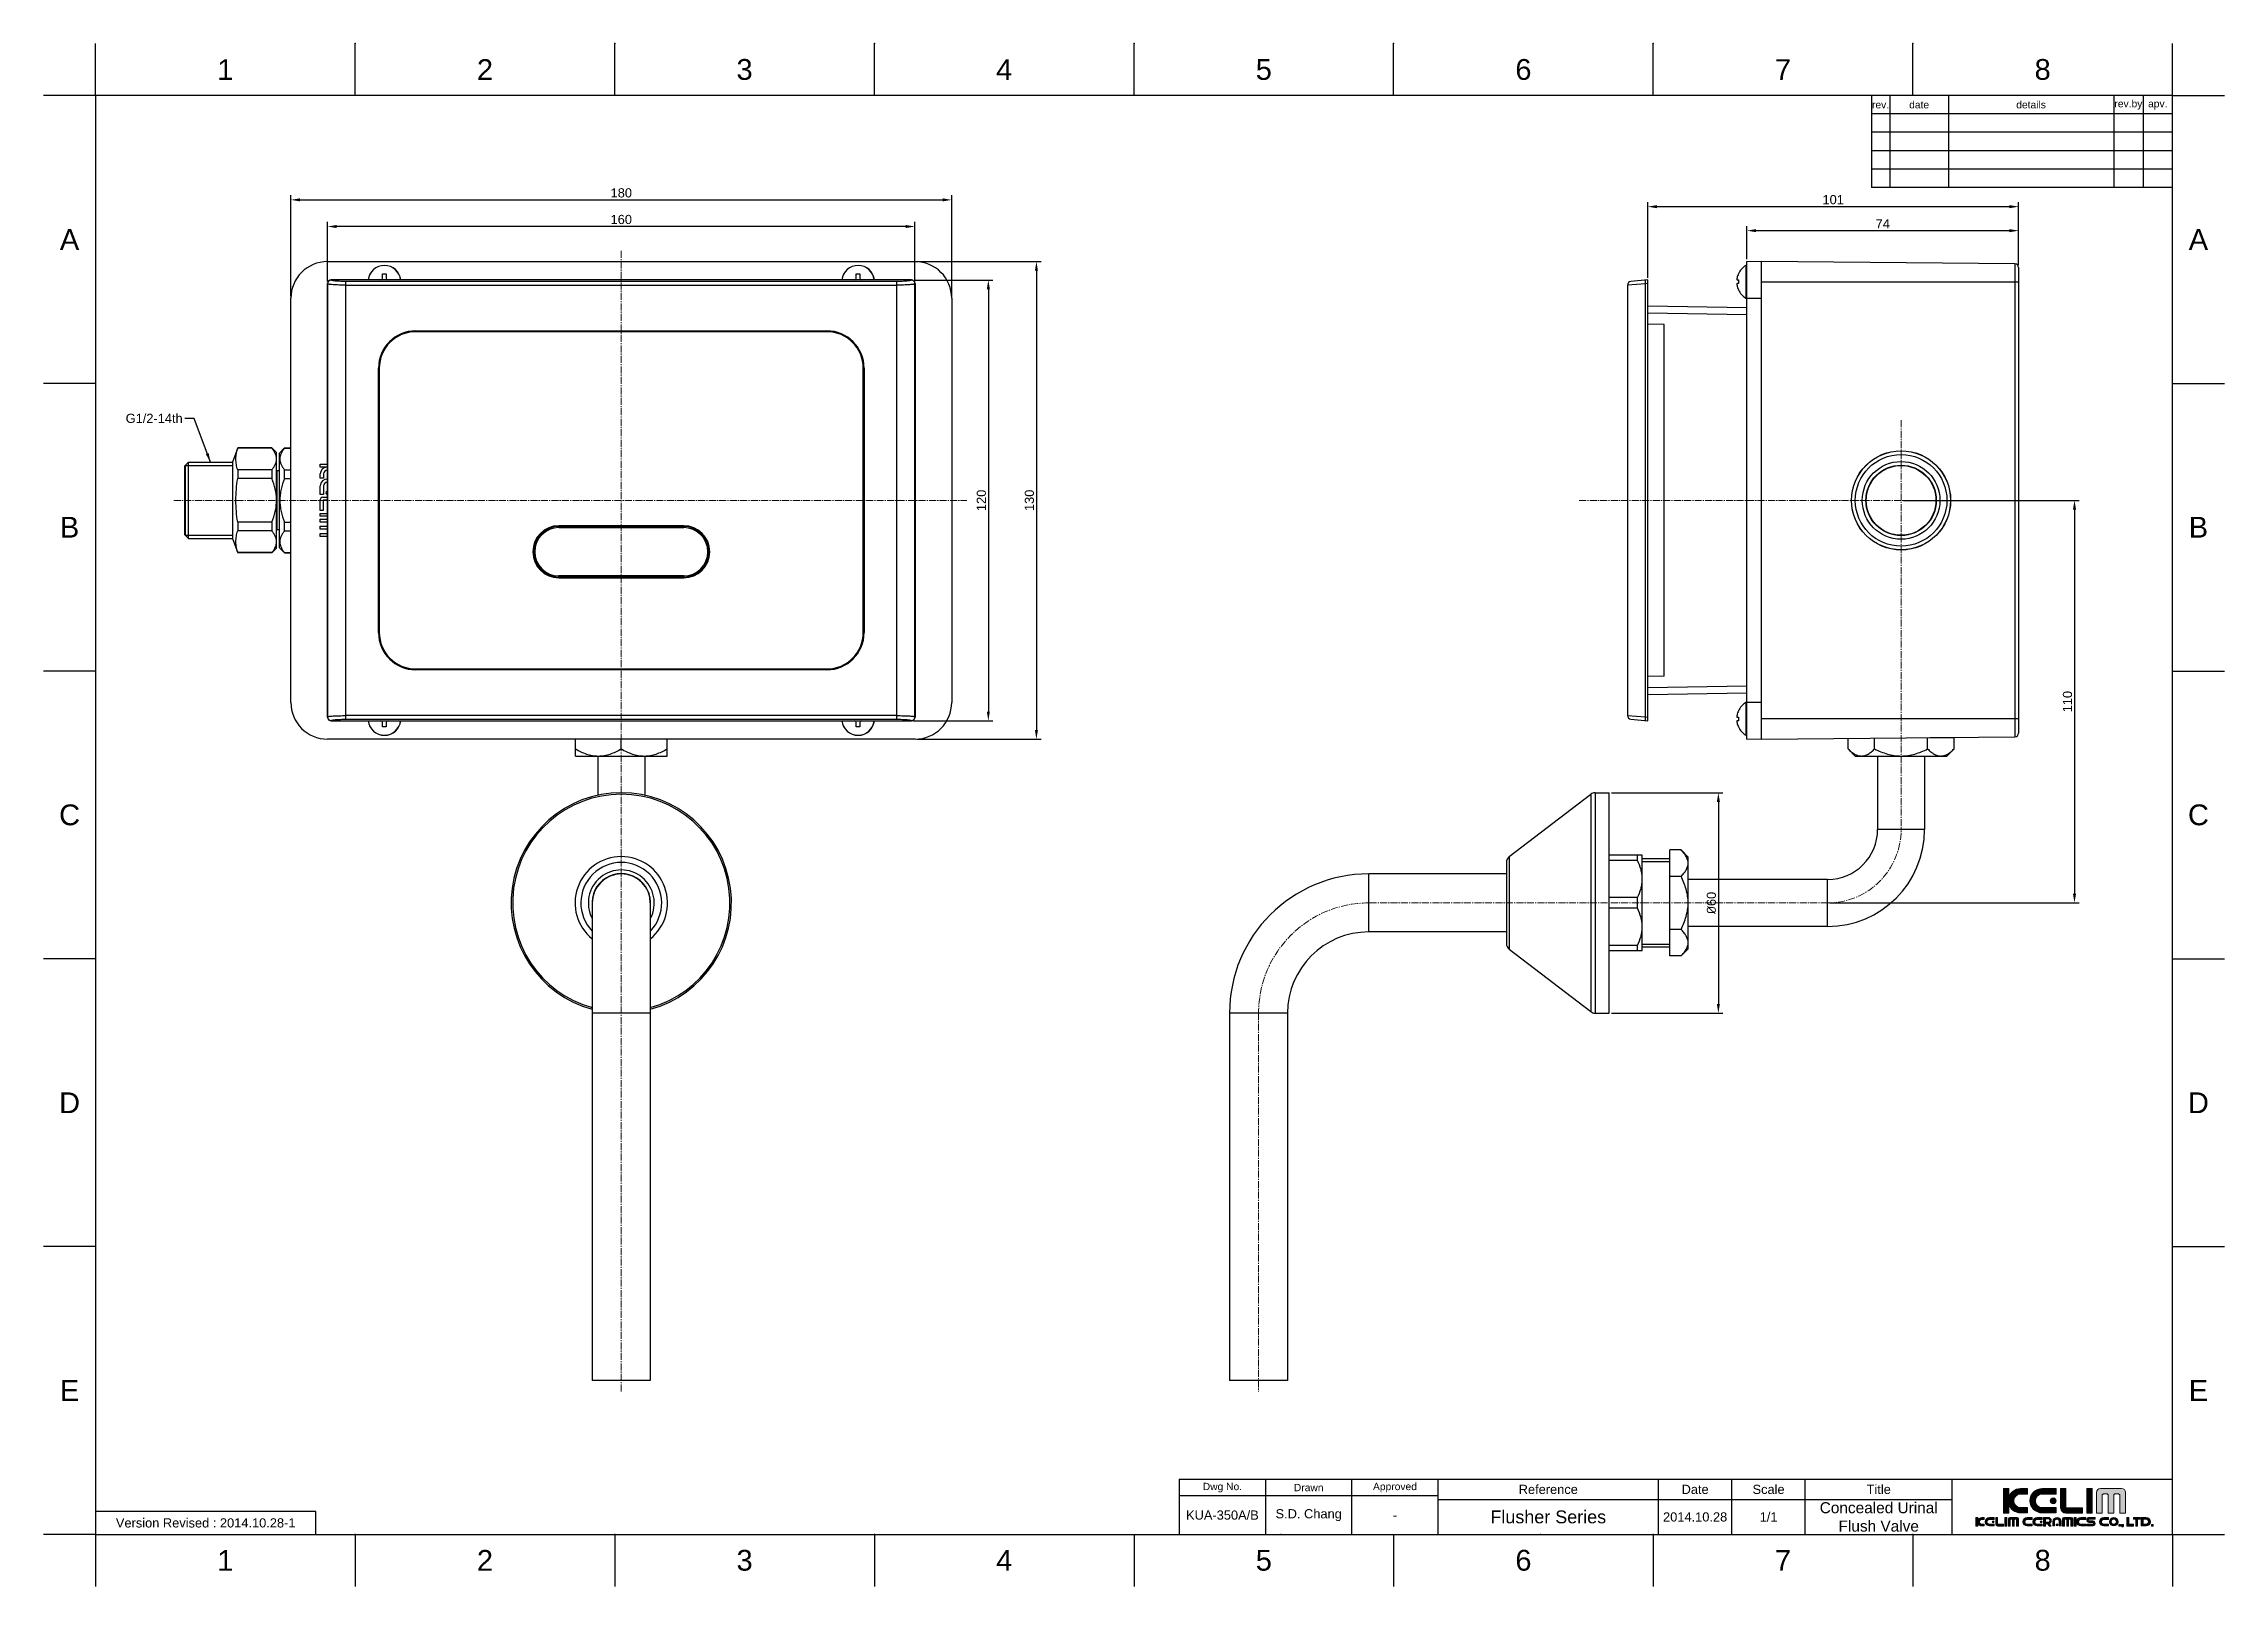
# Model space of a CAD drawing. Header units: millimetres. Extents: x 4156 to 4750, y 654 to 1074.
import ezdxf

# ---------------------------------------------------------------- set-up
doc = ezdxf.new("R2010")
doc.units = ezdxf.units.MM
doc.header["$LTSCALE"] = 0.1
doc.linetypes.add('CENTER2', pattern=[28.575, 19.05, -3.175, 3.175, -3.175])
doc.layers.add('Cneter', color=1, linetype='CENTER2', lineweight=13)
for name, color, linetype in [('DIM', 3, 'Continuous'), ('FORM', 7, 'Continuous'), ('MEMBER', 7, 'Continuous'), ('TEXT', 2, 'Continuous')]:
    doc.layers.add(name, color=color, linetype=linetype)
doc.styles.get("Standard").update_dxf_attribs({"font": 'arial.ttf'})
doc.dimstyles.new('ISO-25', dxfattribs={"dimtxt": 2.5, "dimasz": 2.5, "dimexe": 1.25, "dimexo": 0.625, "dimtad": 1, "dimtxsty": 'Standard', "dimcen": 2.5, "dimadec": 0, "dimazin": 0, "dimtfac": 1, "dimtmove": 0, "dimatfit": 3, "dimfxl": 1, "dimarcsym": 0})

msp = doc.modelspace()

# ---------------------------------------------------------------- texts
at = {"char_height": 5.657, "attachment_point": 5}
for s, width, insert in [('1', 50, (4205.382, 1066.917)), ('2', 50, (4276.089, 1066.917)), ('3', 50, (4346.796, 1066.917)), ('4', 50, (4417.503, 1066.917)), ('5', 50, (4488.21, 1066.917)), ('6', 50, (4558.917, 1066.917)), ('7', 50, (4629.624, 1066.917)), ('8', 50, (4700.331, 1066.917)), ('A', 10, (4162.958, 1020.675)), ('A', 10, (4742.756, 1020.675)), ('B', 10, (4162.958, 942.331)), ('B', 10, (4742.756, 942.331)), ('C', 10, (4162.958, 863.988)), ('C', 10, (4742.756, 863.988)), ('D', 10, (4162.958, 785.645)), ('D', 10, (4742.756, 785.645)), ('E', 10, (4162.958, 707.301)), ('E', 10, (4742.756, 707.301)), ('1', 50, (4205.382, 661.059)), ('2', 50, (4276.089, 661.059)), ('3', 50, (4346.796, 661.059)), ('4', 50, (4417.503, 661.059)), ('5', 50, (4488.21, 661.059)), ('6', 50, (4558.917, 661.059)), ('7', 50, (4629.624, 661.059)), ('8', 50, (4700.331, 661.059))]:
    msp.add_mtext_dynamic_manual_height_columns(s, width=width, gutter_width=12.5, heights=[0], dxfattribs=dict(at, insert=insert))
at = {"layer": 'DIM', "insert": (4193.762, 970.688), "char_height": 2.5, "attachment_point": 9}
msp.add_mtext('G1/2-14th', dxfattribs=at)
at = {"layer": 'TEXT', "attachment_point": 5}
for s, width, insert, char_height in [('rev.', 5, (4656.185, 1057.347), 2), ('date', 16, (4666.685, 1057.347), 2), ('details', 45, (4697.185, 1057.347), 2), ('rev.by', 8, (4723.685, 1057.347), 2), ('apv.', 8, (4731.685, 1057.347), 2), ('Dwg No.', 23.5, (4476.935, 680.879), 2), ('Drawn', 23.5, (4500.435, 680.879), 2), ('Approved', 23.5, (4523.935, 680.879), 2), ('Reference', 60, (4565.685, 680.379), 2.5), ('Date', 20, (4605.685, 680.379), 2.5), ('Scale', 20, (4625.685, 680.379), 2.5), ('Title', 40, (4655.685, 680.379), 2.5), ('Version Revised : 2014.10.28-1', 60, (4200.028, 671.254), 2.5), ('KUA-350A/B', 23.5, (4476.935, 673.379), 2.5), ('S.D. Chang', 23.5, (4500.435, 673.379), 2.5), ('-', 23.5, (4523.935, 673.379), 2.5), ('Flusher Series', 60, (4565.685, 672.879), 3.5), ('2014.10.28', 20, (4605.685, 672.879), 2.5), ('1/1', 20, (4625.685, 672.879), 2.5), ('Concealed Urinal Flush Valve', 40, (4655.685, 672.879), 3)]:
    msp.add_mtext_dynamic_manual_height_columns(s, width=width, gutter_width=12.5, heights=[0], dxfattribs=dict(at, insert=insert, char_height=char_height))

# ---------------------------------------------------------------- blocks, each defined once
blk = doc.blocks.new('*D9')
at = {"layer": 'Defpoints', "color": 0, "transparency": 16777216}
for p in [(4403.22, 1031.45), (4223.22, 1004.65), (4403.22, 1004.65)]:
    blk.add_point(p, dxfattribs=at)
at = {"layer": 'DIM', "color": 0, "lineweight": -2, "transparency": 16777216}
for p, q in [((4223.22, 1005.27), (4223.22, 1032.7)), ((4225.72, 1031.45), (4400.72, 1031.45)), ((4403.22, 1005.27), (4403.22, 1032.7))]:
    blk.add_line(p, q, dxfattribs=at)
at = {"layer": 'DIM', "color": 0, "transparency": 16777216}
for points in [[(4225.72, 1031.87), (4225.72, 1031.04), (4223.22, 1031.45)], [(4400.72, 1031.87), (4400.72, 1031.04), (4403.22, 1031.45)]]:
    blk.add_solid(points, dxfattribs=at)
at = {"layer": 'DIM', "color": 0, "transparency": 16777216, "insert": (4313.22, 1033.35), "char_height": 2.5, "attachment_point": 5}
blk.add_mtext('180', dxfattribs=at)
blk = doc.blocks.new('*D10')
at = {"layer": 'Defpoints', "color": 0, "transparency": 16777216}
for p in [(4389.63, 1014.65), (4393.22, 884.65), (4426.28, 884.65)]:
    blk.add_point(p, dxfattribs=at)
at = {"layer": 'DIM', "color": 0, "lineweight": -2, "transparency": 16777216}
for p, q in [((4390.26, 1014.65), (4427.53, 1014.65)), ((4426.28, 1012.15), (4426.28, 887.15)), ((4393.84, 884.65), (4427.53, 884.65))]:
    blk.add_line(p, q, dxfattribs=at)
at = {"layer": 'DIM', "color": 0, "transparency": 16777216}
for points in [[(4425.86, 1012.15), (4426.7, 1012.15), (4426.28, 1014.65)], [(4425.86, 887.15), (4426.7, 887.15), (4426.28, 884.65)]]:
    blk.add_solid(points, dxfattribs=at)
at = {"layer": 'DIM', "color": 0, "transparency": 16777216, "insert": (4424.38, 949.65), "char_height": 2.5, "attachment_point": 5, "rotation": 90}
blk.add_mtext('130', dxfattribs=at)
blk = doc.blocks.new('*D12')
at = {"layer": 'Defpoints', "color": 0, "transparency": 16777216}
for p in [(4661.78, 949.65), (4641.78, 840.05), (4709.01, 840.05)]:
    blk.add_point(p, dxfattribs=at)
at = {"layer": 'DIM', "color": 0, "lineweight": -2, "transparency": 16777216}
for p, q in [((4662.4, 949.65), (4710.26, 949.65)), ((4709.01, 947.15), (4709.01, 842.55)), ((4642.4, 840.05), (4710.26, 840.05))]:
    blk.add_line(p, q, dxfattribs=at)
at = {"layer": 'DIM', "color": 0, "transparency": 16777216}
for points in [[(4708.59, 947.15), (4709.42, 947.15), (4709.01, 949.65)], [(4708.59, 842.55), (4709.42, 842.55), (4709.01, 840.05)]]:
    blk.add_solid(points, dxfattribs=at)
at = {"layer": 'DIM', "color": 0, "transparency": 16777216, "insert": (4707.1, 894.85), "char_height": 2.5, "attachment_point": 5, "rotation": 90}
blk.add_mtext('110', dxfattribs=at)
blk = doc.blocks.new('*D14')
at = {"layer": 'Defpoints', "color": 0, "transparency": 16777216}
for p in [(4233.22, 1024.2), (4233.22, 1008.59), (4393.21, 1008.59)]:
    blk.add_point(p, dxfattribs=at)
at = {"layer": 'DIM', "color": 0, "lineweight": -2, "transparency": 16777216}
for p, q in [((4233.22, 1009.22), (4233.22, 1025.45)), ((4390.71, 1024.2), (4235.72, 1024.2)), ((4393.21, 1009.22), (4393.21, 1025.45))]:
    blk.add_line(p, q, dxfattribs=at)
at = {"layer": 'DIM', "color": 0, "transparency": 16777216}
for points in [[(4235.72, 1024.61), (4235.72, 1023.78), (4233.22, 1024.2)], [(4390.71, 1024.61), (4390.71, 1023.78), (4393.21, 1024.2)]]:
    blk.add_solid(points, dxfattribs=at)
at = {"layer": 'DIM', "color": 0, "transparency": 16777216, "insert": (4313.21, 1026.1), "char_height": 2.5, "attachment_point": 5}
blk.add_mtext('160', dxfattribs=at)
blk = doc.blocks.new('*D15')
at = {"layer": 'Defpoints', "color": 0, "transparency": 16777216}
for p in [(4392.42, 1009.63), (4392.22, 889.65), (4413.19, 889.65)]:
    blk.add_point(p, dxfattribs=at)
at = {"layer": 'DIM', "color": 0, "lineweight": -2, "transparency": 16777216}
for p, q in [((4393.04, 1009.63), (4414.44, 1009.63)), ((4413.19, 1007.13), (4413.19, 892.15)), ((4392.84, 889.65), (4414.44, 889.65))]:
    blk.add_line(p, q, dxfattribs=at)
at = {"layer": 'DIM', "color": 0, "transparency": 16777216}
for points in [[(4412.77, 1007.13), (4413.6, 1007.13), (4413.19, 1009.63)], [(4412.77, 892.15), (4413.6, 892.15), (4413.19, 889.65)]]:
    blk.add_solid(points, dxfattribs=at)
at = {"layer": 'DIM', "color": 0, "transparency": 16777216, "insert": (4411.28, 949.64), "char_height": 2.5, "attachment_point": 5, "rotation": 90}
blk.add_mtext('120', dxfattribs=at)
blk = doc.blocks.new('*D16')
at = {"layer": 'Defpoints', "color": 0, "transparency": 16777216}
for p in [(4693.78, 1023.07), (4619.78, 1014.65), (4693.78, 1013.05)]:
    blk.add_point(p, dxfattribs=at)
at = {"layer": 'DIM', "color": 0, "lineweight": -2, "transparency": 16777216}
for p, q in [((4619.78, 1015.27), (4619.78, 1024.32)), ((4622.28, 1023.07), (4691.28, 1023.07)), ((4693.78, 1013.67), (4693.78, 1024.32))]:
    blk.add_line(p, q, dxfattribs=at)
at = {"layer": 'DIM', "color": 0, "transparency": 16777216}
for points in [[(4622.28, 1023.49), (4622.28, 1022.65), (4619.78, 1023.07)], [(4691.28, 1023.49), (4691.28, 1022.65), (4693.78, 1023.07)]]:
    blk.add_solid(points, dxfattribs=at)
at = {"layer": 'DIM', "color": 0, "transparency": 16777216, "insert": (4656.78, 1024.94), "char_height": 2.5, "attachment_point": 5}
blk.add_mtext('74', dxfattribs=at)
blk = doc.blocks.new('*D17')
at = {"layer": 'Defpoints', "color": 0, "transparency": 16777216}
for p in [(4592.78, 1029.6), (4693.78, 1013.67), (4592.78, 1009.65)]:
    blk.add_point(p, dxfattribs=at)
at = {"layer": 'DIM', "color": 0, "lineweight": -2, "transparency": 16777216}
for p, q in [((4592.78, 1010.27), (4592.78, 1030.85)), ((4691.28, 1029.6), (4595.28, 1029.6)), ((4693.78, 1014.3), (4693.78, 1030.85))]:
    blk.add_line(p, q, dxfattribs=at)
at = {"layer": 'DIM', "color": 0, "transparency": 16777216}
for points in [[(4595.28, 1030.02), (4595.28, 1029.18), (4592.78, 1029.6)], [(4691.28, 1030.02), (4691.28, 1029.18), (4693.78, 1029.6)]]:
    blk.add_solid(points, dxfattribs=at)
at = {"layer": 'DIM', "color": 0, "transparency": 16777216, "insert": (4643.28, 1031.5), "char_height": 2.5, "attachment_point": 5}
blk.add_mtext('101', dxfattribs=at)
blk = doc.blocks.new('*D18')
at = {"layer": 'Defpoints', "color": 0, "transparency": 16777216}
for p in [(4582.28, 870.05), (4582.28, 810.05), (4612.01, 810.05)]:
    blk.add_point(p, dxfattribs=at)
at = {"layer": 'DIM', "color": 0, "lineweight": -2, "transparency": 16777216}
for p, q in [((4582.9, 870.05), (4613.26, 870.05)), ((4612.01, 867.55), (4612.01, 812.55)), ((4582.9, 810.05), (4613.26, 810.05))]:
    blk.add_line(p, q, dxfattribs=at)
at = {"layer": 'DIM', "color": 0, "transparency": 16777216}
for points in [[(4611.59, 867.55), (4612.43, 867.55), (4612.01, 870.05)], [(4611.59, 812.55), (4612.43, 812.55), (4612.01, 810.05)]]:
    blk.add_solid(points, dxfattribs=at)
at = {"layer": 'DIM', "color": 0, "transparency": 16777216, "insert": (4610.11, 840.05), "char_height": 2.5, "attachment_point": 5, "rotation": 90}
blk.add_mtext('{\\fISOCPEUR|b0|i0|c0|p34;%%C}60', dxfattribs=at)

# ---------------------------------------------------------------- dimensions: what is measured, and where the dimension line sits
at = {"layer": 'DIM'}
for base, p1, p2, picture, middle in [((4403.219, 1031.452), (4223.219, 1004.648), (4403.219, 1004.648), '*D9', (4313.219, 1033.354)), ((4592.778, 1029.6), (4693.778, 1013.67), (4592.778, 1009.648), '*D17', (4643.278, 1031.501)), ((4693.778, 1023.069), (4619.778, 1014.648), (4693.778, 1013.045), '*D16', (4656.778, 1024.944))]:
    dim = msp.add_linear_dim(base=base, p1=p1, p2=p2, dimstyle='ISO-25', dxfattribs=at)
    dim.commit()
    dim.dimension.update_dxf_attribs({"geometry": picture, "text_midpoint": middle})
dim = msp.add_linear_dim(base=(4233.219, 1024.197), p1=(4393.209, 1008.594), p2=(4233.219, 1008.594), dimstyle='ISO-25', override={"dimdec": 0}, dxfattribs=at)
dim.commit()
dim.dimension.update_dxf_attribs({"geometry": '*D14', "text_midpoint": (4313.214, 1026.098)})
dim = msp.add_linear_dim(base=(4426.28, 884.648), p1=(4389.63, 1014.648), p2=(4393.219, 884.648), angle=90, dimstyle='ISO-25', dxfattribs=at)
dim.commit()
dim.dimension.update_dxf_attribs({"geometry": '*D10', "text_midpoint": (4424.377, 949.648)})
for base, p1, p2, picture, middle in [((4413.186, 889.648), (4392.416, 1009.628), (4392.215, 889.648), '*D15', (4411.285, 949.638)), ((4709.005, 840.048), (4661.778, 949.648), (4641.778, 840.048), '*D12', (4707.104, 894.848))]:
    dim = msp.add_linear_dim(base=base, p1=p1, p2=p2, angle=90, dimstyle='ISO-25', override={"dimdec": 0}, dxfattribs=at)
    dim.commit()
    dim.dimension.update_dxf_attribs({"geometry": picture, "text_midpoint": middle})
dim = msp.add_linear_dim(base=(4612.01, 810.048), p1=(4582.278, 870.048), p2=(4582.278, 810.048), angle=90, text='{\\fISOCPEUR|b0|i0|c0|p34;%%C}<>', dimstyle='ISO-25', dxfattribs=at)
dim.commit()
dim.dimension.update_dxf_attribs({"geometry": '*D18', "text_midpoint": (4610.108, 840.048)})

# ---------------------------------------------------------------- hatches: boundary and pattern name
at = {"layer": 'TEXT'}
h = msp.add_hatch(color=2, dxfattribs=at)
h.dxf.hatch_style = 2
edge = h.paths.add_edge_path()
edge.add_spline(control_points=[(4696.214, 675.441), (4696.214, 675.441), (4694.285, 675.441), (4694.285, 675.441), (4693.27, 675.441), (4692.453, 676.259), (4692.453, 677.271), (4692.453, 678.286), (4693.27, 679.104), (4694.285, 679.104), (4694.285, 679.104), (4696.214, 679.104), (4696.214, 679.104), (4696.214, 679.104), (4696.214, 680.617), (4696.214, 680.617), (4696.214, 680.617), (4694.307, 680.617), (4694.307, 680.617), (4692.781, 680.617), (4691.5, 679.595), (4691.109, 678.195), (4691.109, 678.195), (4691.109, 680.665), (4691.109, 680.665), (4691.109, 680.665), (4689.698, 680.665), (4689.698, 680.665), (4689.698, 680.665), (4689.698, 673.927), (4689.698, 673.927), (4689.698, 673.927), (4691.109, 673.927), (4691.109, 673.927), (4691.109, 673.927), (4691.109, 676.399), (4691.109, 676.399), (4691.5, 675.001), (4692.781, 673.974), (4694.307, 673.974), (4694.307, 673.974), (4696.214, 673.974), (4696.214, 673.974), (4696.214, 673.974), (4696.214, 675.441), (4696.214, 675.441)], knot_values=[0, 0, 0, 0, 1, 1, 1, 2, 2, 2, 3, 3, 3, 4, 4, 4, 5, 5, 5, 6, 6, 6, 7, 7, 7, 8, 8, 8, 9, 9, 9, 10, 10, 10, 11, 11, 11, 12, 12, 12, 13, 13, 13, 14, 14, 14, 15, 15, 15, 15], degree=3, periodic=0)
h = msp.add_hatch(color=256, dxfattribs=at)
h.dxf.hatch_style = 2
edge = h.paths.add_edge_path()
edge.add_spline(control_points=[(4700.197, 673.974), (4700.197, 673.974), (4704.037, 673.974), (4704.037, 673.974), (4704.037, 673.974), (4704.037, 675.441), (4704.037, 675.441), (4704.037, 675.441), (4700.173, 675.441), (4700.173, 675.441), (4699.16, 675.441), (4698.342, 676.259), (4698.342, 677.271), (4698.342, 678.286), (4699.159, 679.104), (4700.173, 679.104), (4700.173, 679.104), (4704.037, 679.104), (4704.037, 679.104), (4704.037, 679.104), (4704.037, 680.617), (4704.037, 680.617), (4704.037, 680.617), (4700.197, 680.617), (4700.197, 680.617), (4698.36, 680.617), (4696.875, 679.135), (4696.875, 677.296), (4696.875, 675.462), (4698.36, 673.974), (4700.197, 673.974)], knot_values=[0, 0, 0, 0, 1, 1, 1, 2, 2, 2, 3, 3, 3, 4, 4, 4, 5, 5, 5, 6, 6, 6, 7, 7, 7, 8, 8, 8, 9, 9, 9, 10, 10, 10, 10], degree=3, periodic=0)
h = msp.add_hatch(color=2, dxfattribs=at)
h.dxf.hatch_style = 2
edge = h.paths.add_edge_path()
edge.add_spline(control_points=[(4702.418, 677.271), (4702.418, 676.83), (4702.774, 676.468), (4703.217, 676.468), (4703.659, 676.468), (4704.018, 676.83), (4704.018, 677.271), (4704.018, 677.715), (4703.659, 678.071), (4703.217, 678.071), (4702.774, 678.071), (4702.418, 677.715), (4702.418, 677.271)], knot_values=[0, 0, 0, 0, 1, 1, 1, 2, 2, 2, 3, 3, 3, 4, 4, 4, 4], degree=3, periodic=0)
h = msp.add_hatch(color=2, dxfattribs=at)
h.dxf.hatch_style = 2
edge = h.paths.add_edge_path()
edge.add_spline(control_points=[(4706.641, 673.923), (4706.641, 673.923), (4711.18, 673.923), (4711.18, 673.923), (4711.18, 673.923), (4711.18, 675.336), (4711.18, 675.336), (4711.18, 675.336), (4706.651, 675.336), (4706.651, 675.336), (4706.651, 675.336), (4706.646, 675.321), (4706.646, 675.321), (4706.646, 675.321), (4706.646, 680.665), (4706.646, 680.665), (4706.646, 680.665), (4705.231, 680.665), (4705.231, 680.665), (4705.231, 680.665), (4705.231, 675.336), (4705.231, 675.336), (4705.231, 675.336), (4705.227, 675.342), (4705.227, 675.342), (4705.227, 674.556), (4705.863, 673.917), (4706.651, 673.917), (4706.651, 673.917), (4706.641, 673.923), (4706.641, 673.923)], knot_values=[0, 0, 0, 0, 1, 1, 1, 2, 2, 2, 3, 3, 3, 4, 4, 4, 5, 5, 5, 6, 6, 6, 7, 7, 7, 8, 8, 8, 9, 9, 9, 10, 10, 10, 10], degree=3, periodic=0)
h = msp.add_hatch(color=2, dxfattribs=at)
h.dxf.hatch_style = 2
h.paths.add_polyline_path([(4713.771, 680.665), (4712.358, 680.665), (4712.358, 673.927), (4713.771, 673.927)])
h = msp.add_hatch(color=2, dxfattribs=at)
h.dxf.hatch_style = 2
edge = h.paths.add_edge_path()
edge.add_spline(control_points=[(4721.845, 680.633), (4721.845, 680.633), (4716.092, 680.633), (4716.092, 680.633), (4715.5, 680.633), (4715.021, 680.157), (4715.021, 679.57), (4715.021, 679.57), (4715.021, 673.938), (4715.021, 673.938), (4715.021, 673.938), (4716.55, 673.938), (4716.55, 673.938), (4716.55, 673.938), (4716.55, 678.872), (4716.55, 678.872), (4716.55, 678.872), (4716.868, 679.193), (4716.868, 679.193), (4716.868, 679.193), (4717.892, 679.193), (4717.892, 679.193), (4717.892, 679.193), (4718.212, 678.872), (4718.212, 678.872), (4718.212, 678.872), (4718.212, 673.938), (4718.212, 673.938), (4718.212, 673.938), (4719.688, 673.938), (4719.688, 673.938), (4719.688, 673.938), (4719.688, 678.872), (4719.688, 678.872), (4719.688, 678.872), (4720.011, 679.193), (4720.011, 679.193), (4720.011, 679.193), (4721.032, 679.193), (4721.032, 679.193), (4721.032, 679.193), (4721.35, 678.872), (4721.35, 678.872), (4721.35, 678.872), (4721.35, 673.938), (4721.35, 673.938), (4721.35, 673.938), (4722.915, 673.938), (4722.915, 673.938), (4722.915, 673.938), (4722.915, 679.57), (4722.915, 679.57), (4722.915, 680.157), (4722.434, 680.633), (4721.845, 680.633)], knot_values=[0, 0, 0, 0, 1, 1, 1, 2, 2, 2, 3, 3, 3, 4, 4, 4, 5, 5, 5, 6, 6, 6, 7, 7, 7, 8, 8, 8, 9, 9, 9, 10, 10, 10, 11, 11, 11, 12, 12, 12, 13, 13, 13, 14, 14, 14, 15, 15, 15, 16, 16, 16, 17, 17, 17, 18, 18, 18, 18], degree=3, periodic=0)
h = msp.add_hatch(color=2, dxfattribs=at)
h.dxf.hatch_style = 2
edge = h.paths.add_edge_path()
edge.add_spline(control_points=[(4682.647, 671.896), (4682.647, 671.896), (4682.647, 672.76), (4682.647, 672.76), (4682.647, 672.76), (4682.155, 672.76), (4682.155, 672.76), (4682.155, 672.76), (4682.155, 670.411), (4682.155, 670.411), (4682.155, 670.411), (4682.647, 670.411), (4682.647, 670.411), (4682.647, 670.411), (4682.647, 671.276), (4682.647, 671.276), (4682.782, 670.787), (4683.229, 670.427), (4683.763, 670.427), (4683.763, 670.427), (4684.427, 670.427), (4684.427, 670.427), (4684.427, 670.427), (4684.427, 670.938), (4684.427, 670.938), (4684.427, 670.938), (4683.754, 670.938), (4683.754, 670.938), (4683.401, 670.938), (4683.115, 671.224), (4683.115, 671.576), (4683.115, 671.931), (4683.401, 672.216), (4683.754, 672.216), (4683.754, 672.216), (4684.427, 672.216), (4684.427, 672.216), (4684.427, 672.216), (4684.427, 672.744), (4684.427, 672.744), (4684.427, 672.744), (4683.763, 672.744), (4683.763, 672.744), (4683.229, 672.744), (4682.782, 672.385), (4682.647, 671.896)], knot_values=[0, 0, 0, 0, 1, 1, 1, 2, 2, 2, 3, 3, 3, 4, 4, 4, 5, 5, 5, 6, 6, 6, 7, 7, 7, 8, 8, 8, 9, 9, 9, 10, 10, 10, 11, 11, 11, 12, 12, 12, 13, 13, 13, 14, 14, 14, 15, 15, 15, 15], degree=3, periodic=0)
h = msp.add_hatch(color=2, dxfattribs=at)
h.dxf.hatch_style = 2
edge = h.paths.add_edge_path()
edge.add_spline(control_points=[(4684.658, 671.586), (4684.658, 670.947), (4685.176, 670.427), (4685.816, 670.427), (4685.816, 670.427), (4687.156, 670.427), (4687.156, 670.427), (4687.156, 670.427), (4687.156, 670.938), (4687.156, 670.938), (4687.156, 670.938), (4685.808, 670.938), (4685.808, 670.938), (4685.455, 670.938), (4685.169, 671.224), (4685.169, 671.576), (4685.169, 671.931), (4685.454, 672.216), (4685.808, 672.216), (4685.808, 672.216), (4687.156, 672.216), (4687.156, 672.216), (4687.156, 672.216), (4687.156, 672.744), (4687.156, 672.744), (4687.156, 672.744), (4685.816, 672.744), (4685.816, 672.744), (4685.176, 672.744), (4684.658, 672.227), (4684.658, 671.586)], knot_values=[0, 0, 0, 0, 1, 1, 1, 2, 2, 2, 3, 3, 3, 4, 4, 4, 5, 5, 5, 6, 6, 6, 7, 7, 7, 8, 8, 8, 9, 9, 9, 10, 10, 10, 10], degree=3, periodic=0)
h = msp.add_hatch(color=2, dxfattribs=at)
h.dxf.hatch_style = 2
edge = h.paths.add_edge_path()
edge.add_spline(control_points=[(4686.591, 671.576), (4686.591, 671.423), (4686.715, 671.297), (4686.87, 671.297), (4687.024, 671.297), (4687.149, 671.423), (4687.149, 671.576), (4687.149, 671.731), (4687.024, 671.856), (4686.87, 671.856), (4686.715, 671.856), (4686.591, 671.731), (4686.591, 671.576)], knot_values=[0, 0, 0, 0, 1, 1, 1, 2, 2, 2, 3, 3, 3, 4, 4, 4, 4], degree=3, periodic=0)
h = msp.add_hatch(color=2, dxfattribs=at)
h.dxf.hatch_style = 2
edge = h.paths.add_edge_path()
edge.add_spline(control_points=[(4688.065, 670.897), (4688.065, 670.897), (4688.065, 672.76), (4688.065, 672.76), (4688.065, 672.76), (4687.572, 672.76), (4687.572, 672.76), (4687.572, 672.76), (4687.572, 670.902), (4687.572, 670.902), (4687.572, 670.902), (4687.57, 670.904), (4687.57, 670.904), (4687.57, 670.63), (4687.792, 670.407), (4688.067, 670.407), (4688.067, 670.407), (4688.064, 670.409), (4688.064, 670.409), (4688.064, 670.409), (4689.647, 670.409), (4689.647, 670.409), (4689.647, 670.409), (4689.647, 670.902), (4689.647, 670.902), (4689.647, 670.902), (4688.067, 670.902), (4688.067, 670.902), (4688.067, 670.902), (4688.065, 670.897), (4688.065, 670.897)], knot_values=[0, 0, 0, 0, 1, 1, 1, 2, 2, 2, 3, 3, 3, 4, 4, 4, 5, 5, 5, 6, 6, 6, 7, 7, 7, 8, 8, 8, 9, 9, 9, 10, 10, 10, 10], degree=3, periodic=0)
h = msp.add_hatch(color=2, dxfattribs=at)
h.dxf.hatch_style = 2
h.paths.add_polyline_path([(4690.058, 670.411), (4690.551, 670.411), (4690.551, 672.76), (4690.058, 672.76)])
h = msp.add_hatch(color=2, dxfattribs=at)
h.dxf.hatch_style = 2
edge = h.paths.add_edge_path()
edge.add_spline(control_points=[(4693.367, 672.749), (4693.367, 672.749), (4691.36, 672.749), (4691.36, 672.749), (4691.154, 672.749), (4690.987, 672.583), (4690.987, 672.379), (4690.987, 672.379), (4690.987, 670.414), (4690.987, 670.414), (4690.987, 670.414), (4691.52, 670.414), (4691.52, 670.414), (4691.52, 670.414), (4691.52, 672.136), (4691.52, 672.136), (4691.52, 672.136), (4691.631, 672.247), (4691.631, 672.247), (4691.631, 672.247), (4691.988, 672.247), (4691.988, 672.247), (4691.988, 672.247), (4692.099, 672.136), (4692.099, 672.136), (4692.099, 672.136), (4692.099, 670.414), (4692.099, 670.414), (4692.099, 670.414), (4692.614, 670.414), (4692.614, 670.414), (4692.614, 670.414), (4692.614, 672.136), (4692.614, 672.136), (4692.614, 672.136), (4692.727, 672.247), (4692.727, 672.247), (4692.727, 672.247), (4693.083, 672.247), (4693.083, 672.247), (4693.083, 672.247), (4693.194, 672.136), (4693.194, 672.136), (4693.194, 672.136), (4693.194, 670.414), (4693.194, 670.414), (4693.194, 670.414), (4693.74, 670.414), (4693.74, 670.414), (4693.74, 670.414), (4693.74, 672.379), (4693.74, 672.379), (4693.74, 672.583), (4693.572, 672.749), (4693.367, 672.749)], knot_values=[0, 0, 0, 0, 1, 1, 1, 2, 2, 2, 3, 3, 3, 4, 4, 4, 5, 5, 5, 6, 6, 6, 7, 7, 7, 8, 8, 8, 9, 9, 9, 10, 10, 10, 11, 11, 11, 12, 12, 12, 13, 13, 13, 14, 14, 14, 15, 15, 15, 16, 16, 16, 17, 17, 17, 18, 18, 18, 18], degree=3, periodic=0)
h = msp.add_hatch(color=2, dxfattribs=at)
h.dxf.hatch_style = 2
edge = h.paths.add_edge_path()
edge.add_spline(control_points=[(4694.971, 671.586), (4694.971, 670.947), (4695.489, 670.427), (4696.13, 670.427), (4696.13, 670.427), (4697.469, 670.427), (4697.469, 670.427), (4697.469, 670.427), (4697.469, 670.938), (4697.469, 670.938), (4697.469, 670.938), (4696.121, 670.938), (4696.121, 670.938), (4695.768, 670.938), (4695.483, 671.224), (4695.483, 671.576), (4695.483, 671.931), (4695.768, 672.216), (4696.121, 672.216), (4696.121, 672.216), (4697.469, 672.216), (4697.469, 672.216), (4697.469, 672.216), (4697.469, 672.744), (4697.469, 672.744), (4697.469, 672.744), (4696.13, 672.744), (4696.13, 672.744), (4695.489, 672.744), (4694.971, 672.227), (4694.971, 671.586)], knot_values=[0, 0, 0, 0, 1, 1, 1, 2, 2, 2, 3, 3, 3, 4, 4, 4, 5, 5, 5, 6, 6, 6, 7, 7, 7, 8, 8, 8, 9, 9, 9, 10, 10, 10, 10], degree=3, periodic=0)
h = msp.add_hatch(color=2, dxfattribs=at)
h.dxf.hatch_style = 2
edge = h.paths.add_edge_path()
edge.add_spline(control_points=[(4697.7, 671.586), (4697.7, 670.947), (4698.218, 670.427), (4698.858, 670.427), (4698.858, 670.427), (4700.198, 670.427), (4700.198, 670.427), (4700.198, 670.427), (4700.198, 670.938), (4700.198, 670.938), (4700.198, 670.938), (4698.85, 670.938), (4698.85, 670.938), (4698.497, 670.938), (4698.211, 671.224), (4698.211, 671.576), (4698.211, 671.931), (4698.497, 672.216), (4698.85, 672.216), (4698.85, 672.216), (4700.198, 672.216), (4700.198, 672.216), (4700.198, 672.216), (4700.198, 672.744), (4700.198, 672.744), (4700.198, 672.744), (4698.858, 672.744), (4698.858, 672.744), (4698.218, 672.744), (4697.7, 672.227), (4697.7, 671.586)], knot_values=[0, 0, 0, 0, 1, 1, 1, 2, 2, 2, 3, 3, 3, 4, 4, 4, 5, 5, 5, 6, 6, 6, 7, 7, 7, 8, 8, 8, 9, 9, 9, 10, 10, 10, 10], degree=3, periodic=0)
h = msp.add_hatch(color=2, dxfattribs=at)
h.dxf.hatch_style = 2
edge = h.paths.add_edge_path()
edge.add_spline(control_points=[(4699.633, 671.576), (4699.633, 671.423), (4699.757, 671.297), (4699.912, 671.297), (4700.066, 671.297), (4700.191, 671.423), (4700.191, 671.576), (4700.191, 671.731), (4700.066, 671.856), (4699.912, 671.856), (4699.757, 671.856), (4699.633, 671.731), (4699.633, 671.576)], knot_values=[0, 0, 0, 0, 1, 1, 1, 2, 2, 2, 3, 3, 3, 4, 4, 4, 4], degree=3, periodic=0)
h = msp.add_hatch(color=2, dxfattribs=at)
h.dxf.hatch_style = 2
edge = h.paths.add_edge_path()
edge.add_spline(control_points=[(4702.687, 671.895), (4702.687, 672.372), (4702.249, 672.76), (4701.708, 672.76), (4701.708, 672.76), (4701.068, 672.76), (4701.068, 672.76), (4701.068, 672.76), (4700.576, 672.76), (4700.576, 672.76), (4700.576, 672.76), (4700.576, 672.378), (4700.576, 672.378), (4700.576, 672.378), (4700.576, 671.423), (4700.576, 671.423), (4700.576, 671.423), (4700.576, 671.029), (4700.576, 671.029), (4700.576, 671.029), (4700.576, 670.411), (4700.576, 670.411), (4700.576, 670.411), (4701.068, 670.411), (4701.068, 670.411), (4701.068, 670.411), (4701.068, 671.029), (4701.068, 671.029), (4701.068, 671.029), (4701.668, 671.029), (4701.668, 671.029), (4701.668, 671.029), (4702.193, 670.411), (4702.193, 670.411), (4702.193, 670.411), (4702.685, 670.411), (4702.685, 670.411), (4702.685, 670.411), (4702.1, 671.101), (4702.1, 671.101), (4702.445, 671.235), (4702.687, 671.539), (4702.687, 671.895)], knot_values=[0, 0, 0, 0, 1, 1, 1, 2, 2, 2, 3, 3, 3, 4, 4, 4, 5, 5, 5, 6, 6, 6, 7, 7, 7, 8, 8, 8, 9, 9, 9, 10, 10, 10, 11, 11, 11, 12, 12, 12, 13, 13, 13, 14, 14, 14, 14], degree=3, periodic=0)
edge = h.paths.add_edge_path()
edge.add_spline(control_points=[(4701.715, 671.423), (4701.715, 671.423), (4701.068, 671.423), (4701.068, 671.423), (4701.068, 671.423), (4701.068, 672.378), (4701.068, 672.378), (4701.068, 672.378), (4701.715, 672.378), (4701.715, 672.378), (4702.014, 672.378), (4702.254, 672.165), (4702.254, 671.901), (4702.254, 671.637), (4702.014, 671.423), (4701.715, 671.423)], knot_values=[0, 0, 0, 0, 1, 1, 1, 2, 2, 2, 3, 3, 3, 4, 4, 4, 5, 5, 5, 5], degree=3, periodic=0)
h = msp.add_hatch(color=2, dxfattribs=at)
h.dxf.hatch_style = 2
edge = h.paths.add_edge_path()
edge.add_spline(control_points=[(4704.242, 672.744), (4703.603, 672.744), (4703.084, 672.264), (4703.084, 671.67), (4703.084, 671.67), (4703.084, 670.427), (4703.084, 670.427), (4703.084, 670.427), (4703.595, 670.427), (4703.595, 670.427), (4703.595, 670.427), (4703.595, 671.678), (4703.595, 671.678), (4703.595, 672.005), (4703.88, 672.27), (4704.233, 672.27), (4704.587, 672.27), (4704.872, 672.005), (4704.872, 671.678), (4704.872, 671.678), (4704.872, 670.427), (4704.872, 670.427), (4704.872, 670.427), (4705.401, 670.427), (4705.401, 670.427), (4705.401, 670.427), (4705.401, 671.67), (4705.401, 671.67), (4705.401, 672.264), (4704.883, 672.744), (4704.242, 672.744)], knot_values=[0, 0, 0, 0, 1, 1, 1, 2, 2, 2, 3, 3, 3, 4, 4, 4, 5, 5, 5, 6, 6, 6, 7, 7, 7, 8, 8, 8, 9, 9, 9, 10, 10, 10, 10], degree=3, periodic=0)
h = msp.add_hatch(color=2, dxfattribs=at)
h.dxf.hatch_style = 2
edge = h.paths.add_edge_path()
edge.add_spline(control_points=[(4708.141, 672.749), (4708.141, 672.749), (4706.135, 672.749), (4706.135, 672.749), (4705.929, 672.749), (4705.761, 672.583), (4705.761, 672.379), (4705.761, 672.379), (4705.761, 670.414), (4705.761, 670.414), (4705.761, 670.414), (4706.294, 670.414), (4706.294, 670.414), (4706.294, 670.414), (4706.294, 672.136), (4706.294, 672.136), (4706.294, 672.136), (4706.405, 672.247), (4706.405, 672.247), (4706.405, 672.247), (4706.763, 672.247), (4706.763, 672.247), (4706.763, 672.247), (4706.874, 672.136), (4706.874, 672.136), (4706.874, 672.136), (4706.874, 670.414), (4706.874, 670.414), (4706.874, 670.414), (4707.389, 670.414), (4707.389, 670.414), (4707.389, 670.414), (4707.389, 672.136), (4707.389, 672.136), (4707.389, 672.136), (4707.502, 672.247), (4707.502, 672.247), (4707.502, 672.247), (4707.857, 672.247), (4707.857, 672.247), (4707.857, 672.247), (4707.968, 672.136), (4707.968, 672.136), (4707.968, 672.136), (4707.968, 670.414), (4707.968, 670.414), (4707.968, 670.414), (4708.515, 670.414), (4708.515, 670.414), (4708.515, 670.414), (4708.515, 672.379), (4708.515, 672.379), (4708.515, 672.583), (4708.347, 672.749), (4708.141, 672.749)], knot_values=[0, 0, 0, 0, 1, 1, 1, 2, 2, 2, 3, 3, 3, 4, 4, 4, 5, 5, 5, 6, 6, 6, 7, 7, 7, 8, 8, 8, 9, 9, 9, 10, 10, 10, 11, 11, 11, 12, 12, 12, 13, 13, 13, 14, 14, 14, 15, 15, 15, 16, 16, 16, 17, 17, 17, 18, 18, 18, 18], degree=3, periodic=0)
h = msp.add_hatch(color=2, dxfattribs=at)
h.dxf.hatch_style = 2
h.paths.add_polyline_path([(4708.945, 670.411), (4709.438, 670.411), (4709.438, 672.76), (4708.945, 672.76)])
h = msp.add_hatch(color=2, dxfattribs=at)
h.dxf.hatch_style = 2
edge = h.paths.add_edge_path()
edge.add_spline(control_points=[(4709.583, 671.586), (4709.583, 670.947), (4710.1, 670.427), (4710.741, 670.427), (4710.741, 670.427), (4712.08, 670.427), (4712.08, 670.427), (4712.08, 670.427), (4712.08, 670.938), (4712.08, 670.938), (4712.08, 670.938), (4710.732, 670.938), (4710.732, 670.938), (4710.379, 670.938), (4710.094, 671.224), (4710.094, 671.576), (4710.094, 671.931), (4710.379, 672.216), (4710.732, 672.216), (4710.732, 672.216), (4712.08, 672.216), (4712.08, 672.216), (4712.08, 672.216), (4712.08, 672.744), (4712.08, 672.744), (4712.08, 672.744), (4710.741, 672.744), (4710.741, 672.744), (4710.1, 672.744), (4709.583, 672.227), (4709.583, 671.586)], knot_values=[0, 0, 0, 0, 1, 1, 1, 2, 2, 2, 3, 3, 3, 4, 4, 4, 5, 5, 5, 6, 6, 6, 7, 7, 7, 8, 8, 8, 9, 9, 9, 10, 10, 10, 10], degree=3, periodic=0)
h = msp.add_hatch(color=2, dxfattribs=at)
h.dxf.hatch_style = 2
edge = h.paths.add_edge_path()
edge.add_spline(control_points=[(4712.328, 672.028), (4712.328, 671.311), (4713.058, 671.372), (4713.058, 671.372), (4713.058, 671.372), (4713.076, 671.372), (4713.076, 671.372), (4713.076, 671.372), (4713.863, 671.372), (4713.863, 671.372), (4713.863, 671.372), (4714.004, 671.372), (4714.004, 671.372), (4714.004, 671.372), (4714.195, 671.341), (4714.195, 671.157), (4714.195, 670.973), (4714.071, 670.902), (4714.003, 670.902), (4714.003, 670.902), (4712.328, 670.902), (4712.328, 670.902), (4712.328, 670.902), (4712.328, 670.428), (4712.328, 670.428), (4712.328, 670.428), (4713.993, 670.428), (4713.993, 670.428), (4713.993, 670.428), (4714.611, 670.427), (4714.611, 671.145), (4714.611, 671.863), (4713.881, 671.801), (4713.881, 671.801), (4713.881, 671.801), (4713.863, 671.801), (4713.863, 671.801), (4713.863, 671.801), (4713.076, 671.801), (4713.076, 671.801), (4713.076, 671.801), (4712.935, 671.801), (4712.935, 671.801), (4712.935, 671.801), (4712.744, 671.831), (4712.744, 672.015), (4712.744, 672.199), (4712.869, 672.27), (4712.936, 672.27), (4712.936, 672.27), (4714.611, 672.27), (4714.611, 672.27), (4714.611, 672.27), (4714.611, 672.744), (4714.611, 672.744), (4714.611, 672.744), (4712.947, 672.744), (4712.947, 672.744), (4712.947, 672.744), (4712.328, 672.745), (4712.328, 672.028)], knot_values=[0, 0, 0, 0, 1, 1, 1, 2, 2, 2, 3, 3, 3, 4, 4, 4, 5, 5, 5, 6, 6, 6, 7, 7, 7, 8, 8, 8, 9, 9, 9, 10, 10, 10, 11, 11, 11, 12, 12, 12, 13, 13, 13, 14, 14, 14, 15, 15, 15, 16, 16, 16, 17, 17, 17, 18, 18, 18, 19, 19, 19, 20, 20, 20, 20], degree=3, periodic=0)
h = msp.add_hatch(color=2, dxfattribs=at)
h.dxf.hatch_style = 2
edge = h.paths.add_edge_path()
edge.add_spline(control_points=[(4715.803, 671.586), (4715.803, 670.947), (4716.321, 670.427), (4716.962, 670.427), (4716.962, 670.427), (4718.301, 670.427), (4718.301, 670.427), (4718.301, 670.427), (4718.301, 670.938), (4718.301, 670.938), (4718.301, 670.938), (4716.953, 670.938), (4716.953, 670.938), (4716.6, 670.938), (4716.315, 671.224), (4716.315, 671.576), (4716.315, 671.931), (4716.6, 672.216), (4716.953, 672.216), (4716.953, 672.216), (4718.301, 672.216), (4718.301, 672.216), (4718.301, 672.216), (4718.301, 672.744), (4718.301, 672.744), (4718.301, 672.744), (4716.962, 672.744), (4716.962, 672.744), (4716.321, 672.744), (4715.803, 672.227), (4715.803, 671.586)], knot_values=[0, 0, 0, 0, 1, 1, 1, 2, 2, 2, 3, 3, 3, 4, 4, 4, 5, 5, 5, 6, 6, 6, 7, 7, 7, 8, 8, 8, 9, 9, 9, 10, 10, 10, 10], degree=3, periodic=0)
h = msp.add_hatch(color=2, dxfattribs=at)
h.dxf.hatch_style = 2
edge = h.paths.add_edge_path()
edge.add_spline(control_points=[(4719.715, 672.744), (4719.075, 672.744), (4718.557, 672.226), (4718.557, 671.586), (4718.557, 670.947), (4719.075, 670.428), (4719.715, 670.428), (4720.355, 670.428), (4720.873, 670.947), (4720.873, 671.586), (4720.873, 672.226), (4720.355, 672.744), (4719.715, 672.744)], knot_values=[0, 0, 0, 0, 1, 1, 1, 2, 2, 2, 3, 3, 3, 4, 4, 4, 4], degree=3, periodic=0)
edge = h.paths.add_edge_path()
edge.add_spline(control_points=[(4719.715, 670.878), (4719.324, 670.878), (4719.007, 671.196), (4719.007, 671.586), (4719.007, 671.978), (4719.324, 672.294), (4719.715, 672.294), (4720.106, 672.294), (4720.423, 671.978), (4720.423, 671.586), (4720.423, 671.196), (4720.106, 670.878), (4719.715, 670.878)], knot_values=[0, 0, 0, 0, 1, 1, 1, 2, 2, 2, 3, 3, 3, 4, 4, 4, 4], degree=3, periodic=0)
h = msp.add_hatch(color=2, dxfattribs=at)
h.dxf.hatch_style = 2
h.paths.add_polyline_path([(4723.763, 672.76), (4723.27, 672.76), (4723.27, 670.904), (4723.27, 670.411), (4723.763, 670.411), (4725.088, 670.411), (4725.088, 670.904), (4723.763, 670.904)])
h = msp.add_hatch(color=2, dxfattribs=at)
h.dxf.hatch_style = 2
h.paths.add_polyline_path([(4725.709, 672.76), (4725.046, 672.76), (4725.046, 672.267), (4725.709, 672.267), (4725.709, 670.411), (4726.202, 670.411), (4726.202, 672.267), (4726.864, 672.267), (4726.864, 672.76), (4726.202, 672.76)])
h = msp.add_hatch(color=2, dxfattribs=at)
h.dxf.hatch_style = 2
edge = h.paths.add_edge_path()
edge.add_spline(control_points=[(4728.52, 672.752), (4728.52, 672.752), (4727.181, 672.752), (4727.181, 672.752), (4727.181, 672.752), (4727.181, 670.435), (4727.181, 670.435), (4727.181, 670.435), (4728.52, 670.435), (4728.52, 670.435), (4729.161, 670.435), (4729.679, 670.953), (4729.679, 671.594), (4729.679, 672.233), (4729.161, 672.752), (4728.52, 672.752)], knot_values=[0, 0, 0, 0, 1, 1, 1, 2, 2, 2, 3, 3, 3, 4, 4, 4, 5, 5, 5, 5], degree=3, periodic=0)
edge = h.paths.add_edge_path()
edge.add_spline(control_points=[(4728.528, 670.964), (4728.528, 670.964), (4727.674, 670.964), (4727.674, 670.964), (4727.674, 670.964), (4727.674, 672.24), (4727.674, 672.24), (4727.674, 672.24), (4728.528, 672.24), (4728.528, 672.24), (4728.882, 672.24), (4729.167, 671.956), (4729.167, 671.603), (4729.167, 671.249), (4728.882, 670.964), (4728.528, 670.964)], knot_values=[0, 0, 0, 0, 1, 1, 1, 2, 2, 2, 3, 3, 3, 4, 4, 4, 5, 5, 5, 5], degree=3, periodic=0)
h = msp.add_hatch(color=2, dxfattribs=at)
h.dxf.hatch_style = 2
edge = h.paths.add_edge_path()
edge.add_spline(control_points=[(4704.25, 671.003), (4704.096, 671.003), (4703.972, 670.879), (4703.972, 670.724), (4703.972, 670.571), (4704.096, 670.444), (4704.25, 670.444), (4704.404, 670.444), (4704.53, 670.571), (4704.53, 670.724), (4704.53, 670.879), (4704.404, 671.003), (4704.25, 671.003)], knot_values=[0, 0, 0, 0, 1, 1, 1, 2, 2, 2, 3, 3, 3, 4, 4, 4, 4], degree=3, periodic=0)
h = msp.add_hatch(color=2, dxfattribs=at)
h.dxf.hatch_style = 2
h.paths.add_polyline_path([(4721.066, 670.337), (4721.577, 670.337), (4721.577, 670.849), (4721.066, 670.849)])
h = msp.add_hatch(color=2, dxfattribs=at)
h.dxf.hatch_style = 2
h.paths.add_polyline_path([(4721.812, 670.337), (4722.017, 670.337), (4721.874, 670.214), (4722.181, 670.214), (4722.324, 670.337), (4722.324, 670.849), (4721.812, 670.849)])
h = msp.add_hatch(color=2, dxfattribs=at)
h.dxf.hatch_style = 2
h.paths.add_polyline_path([(4729.947, 670.337), (4730.458, 670.337), (4730.458, 670.849), (4729.947, 670.849)])

# ---------------------------------------------------------------- linework, layer by layer
for p, q in [((4170.028, 1059.847), (4170.028, 1073.988)), ((4240.735, 1059.847), (4240.735, 1073.988)), ((4311.442, 1059.847), (4311.442, 1073.988)), ((4382.15, 1059.847), (4382.15, 1073.988)), ((4452.857, 1059.847), (4452.857, 1073.988)), ((4523.564, 1059.847), (4523.564, 1073.988)), ((4594.271, 1059.847), (4594.271, 1073.988)), ((4664.978, 1059.847), (4664.978, 1073.988)), ((4735.685, 1059.847), (4735.685, 1073.988)), ((4170.028, 1059.847), (4155.887, 1059.847)), ((4735.685, 1059.847), (4170.028, 1059.847)), ((4170.028, 1059.847), (4170.028, 668.129)), ((4735.685, 668.129), (4735.685, 1059.847)), ((4735.685, 1059.847), (4749.826, 1059.847)), ((4170.028, 981.503), (4155.887, 981.503)), ((4735.685, 981.503), (4749.826, 981.503)), ((4170.028, 903.16), (4155.887, 903.16)), ((4735.685, 903.16), (4749.826, 903.16)), ((4170.028, 824.816), (4155.887, 824.816)), ((4735.685, 824.816), (4749.826, 824.816)), ((4170.028, 746.473), (4155.887, 746.473)), ((4735.685, 746.473), (4749.826, 746.473)), ((4170.028, 668.129), (4155.887, 668.129)), ((4170.028, 668.129), (4735.685, 668.129)), ((4170.028, 668.129), (4170.028, 653.988)), ((4240.735, 668.129), (4240.735, 653.988)), ((4311.442, 668.129), (4311.442, 653.988)), ((4382.15, 668.129), (4382.15, 653.988)), ((4452.857, 668.129), (4452.857, 653.988)), ((4523.564, 668.129), (4523.564, 653.988)), ((4594.271, 668.129), (4594.271, 653.988)), ((4664.978, 668.129), (4664.978, 653.988)), ((4735.685, 668.129), (4749.826, 668.129)), ((4735.685, 668.129), (4735.685, 653.988))]:
    msp.add_line(p, q)
at = {"color": 7, "linetype": 'Continuous'}
for p, q in [((4233.219, 1014.648), (4393.219, 1014.648)), ((4619.778, 884.648), (4619.778, 1014.648)), ((4623.778, 1014.578), (4619.778, 1014.648)), ((4623.778, 884.648), (4623.778, 1014.648)), ((4692.786, 1014.045), (4623.778, 1014.648)), ((4692.786, 1014.045), (4692.786, 885.25)), ((4693.778, 1013.045), (4693.778, 886.25)), ((4223.219, 894.648), (4223.219, 1004.648)), ((4233.219, 890.65), (4233.219, 1008.645)), ((4233.23, 1008.594), (4233.219, 1008.645)), ((4233.23, 1008.594), (4233.23, 890.701)), ((4234.225, 1009.592), (4234.224, 1009.648)), ((4392.215, 1009.648), (4234.224, 1009.648)), ((4238.229, 890.049), (4238.229, 1009.246)), ((4388.21, 1009.246), (4238.229, 1009.246)), ((4238.229, 1008.25), (4388.21, 1008.25)), ((4388.21, 1009.246), (4388.21, 890.049)), ((4392.215, 1009.648), (4392.214, 1009.592)), ((4393.219, 1008.645), (4393.209, 1008.594)), ((4393.209, 890.701), (4393.209, 1008.594)), ((4393.219, 1008.645), (4393.219, 890.65)), ((4403.219, 1004.648), (4403.219, 894.648)), ((4592.19, 1008.594), (4587.278, 1008.25)), ((4587.278, 1008.25), (4587.278, 891.045)), ((4592.778, 1009.648), (4588.19, 1009.246)), ((4592.778, 1008.645), (4592.19, 1008.594)), ((4592.19, 890.701), (4592.19, 1008.594)), ((4592.778, 889.648), (4592.778, 1009.648)), ((4619.778, 1004.648), (4623.778, 1004.648)), ((4623.778, 1009.148), (4693.778, 1009.148)), ((4592.778, 1002.595), (4619.778, 1002.124)), ((4619.778, 1000.124), (4592.778, 1000.596)), ((4257.219, 995.748), (4257.219, 995.779)), ((4257.219, 995.779), (4369.219, 995.779)), ((4257.219, 995.748), (4369.219, 995.748)), ((4597.278, 997.517), (4592.778, 997.595)), ((4597.278, 901.778), (4597.278, 997.517)), ((4247.088, 913.648), (4247.088, 985.648)), ((4247.088, 985.648), (4247.119, 985.648)), ((4247.119, 913.648), (4247.119, 985.648)), ((4379.319, 985.648), (4379.319, 913.648)), ((4379.351, 985.648), (4379.351, 913.648)), ((4231.225, 958.725), (4231.225, 959.465)), ((4231.225, 959.465), (4233.219, 959.465)), ((4232.942, 958.725), (4231.225, 958.725)), ((4231.225, 955.689), (4231.225, 956.883)), ((4232.076, 956.825), (4232.076, 955.689)), ((4232.076, 955.689), (4231.225, 955.689)), ((4231.225, 951.231), (4231.225, 953.595)), ((4232.076, 951.231), (4231.225, 951.231)), ((4231.917, 950.478), (4233.219, 950.478)), ((4232.076, 953.568), (4232.076, 951.23)), ((4231.225, 946.929), (4231.225, 949.787)), ((4232.017, 946.929), (4231.225, 946.929)), ((4231.225, 945.36), (4231.225, 946.101)), ((4231.225, 946.101), (4233.219, 946.101)), ((4233.219, 945.36), (4231.225, 945.36)), ((4231.225, 943.683), (4231.225, 944.523)), ((4231.225, 944.523), (4233.219, 944.523)), ((4232.017, 949.677), (4232.017, 946.929)), ((4233.219, 949.677), (4232.017, 949.677)), ((4233.219, 943.683), (4231.225, 943.683)), ((4231.225, 941.776), (4231.225, 942.616)), ((4231.225, 942.616), (4233.219, 942.616)), ((4233.219, 941.776), (4231.225, 941.776)), ((4231.225, 939.83), (4231.225, 940.669)), ((4231.225, 940.669), (4233.219, 940.669)), ((4233.219, 939.83), (4231.225, 939.83)), ((4296.219, 942.235), (4296.219, 942.548)), ((4296.219, 942.548), (4330.219, 942.548)), ((4330.219, 942.535), (4296.219, 942.535)), ((4296.219, 942.235), (4330.219, 942.235)), ((4330.219, 942.548), (4330.219, 942.235)), ((4296.219, 928.748), (4296.219, 929.06)), ((4330.219, 929.06), (4296.219, 929.06)), ((4296.219, 928.76), (4330.219, 928.76)), ((4330.219, 928.748), (4296.219, 928.748)), ((4330.219, 929.06), (4330.219, 928.748)), ((4247.119, 913.648), (4247.088, 913.648)), ((4379.351, 913.648), (4379.319, 913.648)), ((4257.219, 903.516), (4257.219, 903.548)), ((4369.219, 903.548), (4257.219, 903.548)), ((4369.219, 903.516), (4257.219, 903.516)), ((4369.219, 903.548), (4369.219, 903.516)), ((4597.278, 901.778), (4592.778, 901.7)), ((4592.778, 898.7), (4619.778, 899.171)), ((4619.778, 897.171), (4592.778, 896.7)), ((4388.21, 891.045), (4238.229, 891.045)), ((4587.278, 891.045), (4592.19, 890.701)), ((4623.778, 894.648), (4619.778, 894.648)), ((4233.219, 890.65), (4233.23, 890.701)), ((4234.224, 889.648), (4234.225, 889.703)), ((4234.224, 889.648), (4392.215, 889.648)), ((4238.229, 890.049), (4388.21, 890.049)), ((4392.214, 889.703), (4392.215, 889.648)), ((4393.209, 890.701), (4393.219, 890.65)), ((4588.19, 890.049), (4592.778, 889.648)), ((4592.19, 890.701), (4592.778, 890.65)), ((4693.778, 890.148), (4623.778, 890.148)), ((4623.778, 884.648), (4692.786, 885.25)), ((4393.219, 884.648), (4233.219, 884.648)), ((4619.778, 884.648), (4623.778, 884.717))]:
    msp.add_line(p, q, dxfattribs=at)
for radius in [13.5, 13.476, 12.478, 10.579, 9.579, 9.5]:
    msp.add_circle((4661.778, 949.648), radius, dxfattribs=at)
for centre, radius, start, end in [((4233.219, 1004.648), 10, 90, 180), ((4393.219, 1004.648), 10, 0, 90), ((4692.778, 1013.045), 1, 0, 89.5), ((4588.278, 1008.25), 1, 95, 180), ((4257.219, 985.648), 10.131, 90, 180), ((4257.219, 985.648), 10.1, 90, 180), ((4369.219, 985.648), 10.131, 0, 90), ((4369.219, 985.648), 10.1, 0, 90), ((4233.222, 956.742), 2.002, 98.058573, 175.973074), ((4233.22, 956.745), 1.146, 90.008927, 175.96995), ((4233.22, 953.456), 2, 90.004908, 176.011016), ((4233.22, 953.489), 1.146, 90.008928, 176.046959), ((4233.234, 951.698), 0.461, 90.084265, 270.084265), ((4296.219, 935.648), 6.9, 90, 270), ((4296.219, 935.648), 6.888, 90, 270), ((4296.219, 935.648), 6.588, 90, 270), ((4330.219, 935.648), 6.9, 270, 90), ((4330.219, 935.648), 6.888, 270, 90), ((4330.219, 935.648), 6.588, 270, 90), ((4257.219, 913.648), 10.131, 180, 270), ((4257.219, 913.648), 10.1, 180, 270), ((4369.219, 913.648), 10.131, 270, 0), ((4369.219, 913.648), 10.1, 270, 0), ((4233.219, 894.648), 10, 180, 270), ((4393.219, 894.648), 10, 270, 0), ((4588.278, 891.045), 1, 180, 265), ((4692.778, 886.25), 1, 270.5, 0)]:
    msp.add_arc(centre, radius, start, end, dxfattribs=at)
for centre, major_axis, start_param, end_param in [((4234.22, 1008.644), (0.196, -0.985), 9.2286105, 10.7978858), ((4392.219, 1008.644), (0.196, 0.985), -1.3731078, 0.1961674), ((4234.22, 890.651), (-0.196, -0.985), -1.3731078, 0.1961674), ((4392.219, 890.651), (-0.196, 0.985), 9.2286105, 10.7978858)]:
    msp.add_ellipse(centre, major_axis=major_axis, ratio=0.9960441, start_param=start_param, end_param=end_param, dxfattribs=at)
for points, knots in [([(4234.23, 1009.59), (4234.105, 1009.59), (4233.843, 1009.54), (4233.504, 1009.318), (4233.28, 1008.98), (4233.23, 1008.718), (4233.23, 1008.594)], [0, 0, 0, 0, 0.240484, 0.5005972, 0.7603327, 1, 1, 1, 1]), ([(4238.229, 1008.25), (4237.907, 1008.25), (4237.276, 1008.254), (4236.359, 1008.273), (4235.513, 1008.304), (4234.769, 1008.344), (4234.226, 1008.388), (4233.865, 1008.428), (4233.653, 1008.458), (4233.483, 1008.489), (4233.355, 1008.521), (4233.275, 1008.549), (4233.234, 1008.578), (4233.23, 1008.594)], [0, 0, 0, 0, 0.1917122, 0.3759351, 0.5462844, 0.6963725, 0.8199056, 0.8704496, 0.9130533, 0.9474279, 0.9733176, 0.9906181, 1, 1, 1, 1]), ([(4238.229, 1009.246), (4237.97, 1009.246), (4237.463, 1009.251), (4236.726, 1009.27), (4236.047, 1009.3), (4235.45, 1009.342), (4234.958, 1009.391), (4234.591, 1009.446), (4234.364, 1009.5), (4234.258, 1009.549), (4234.228, 1009.578), (4234.225, 1009.592)], [0, 0, 0, 0, 0.1915711, 0.3760184, 0.5461273, 0.6957048, 0.8191667, 0.9120534, 0.9719295, 0.9895077, 1, 1, 1, 1]), ([(4392.214, 1009.592), (4392.211, 1009.578), (4392.181, 1009.549), (4392.075, 1009.5), (4391.848, 1009.446), (4391.48, 1009.391), (4390.989, 1009.342), (4390.392, 1009.3), (4389.712, 1009.27), (4388.976, 1009.251), (4388.468, 1009.246), (4388.21, 1009.246)], [0, 0, 0, 0, 0.0104922, 0.0280704, 0.0879461, 0.1808328, 0.3042951, 0.4538731, 0.6239825, 0.8084294, 1, 1, 1, 1]), ([(4393.209, 1008.594), (4393.205, 1008.578), (4393.164, 1008.549), (4393.084, 1008.521), (4392.956, 1008.489), (4392.786, 1008.458), (4392.574, 1008.428), (4392.213, 1008.388), (4391.67, 1008.344), (4390.926, 1008.304), (4390.08, 1008.273), (4389.163, 1008.254), (4388.532, 1008.25), (4388.21, 1008.25)], [0, 0, 0, 0, 0.0093819, 0.0266824, 0.0525721, 0.0869467, 0.1295504, 0.1800944, 0.3036275, 0.4537156, 0.6240649, 0.8082878, 1, 1, 1, 1]), ([(4393.209, 1008.594), (4393.209, 1008.718), (4393.159, 1008.98), (4392.935, 1009.318), (4392.596, 1009.54), (4392.334, 1009.59), (4392.209, 1009.59)], [0, 0, 0, 0, 0.2396673, 0.4994028, 0.759516, 1, 1, 1, 1]), ([(4592.19, 1008.594), (4592.185, 1008.654), (4592.175, 1008.776), (4592.16, 1008.958), (4592.146, 1009.132), (4592.134, 1009.288), (4592.127, 1009.401), (4592.123, 1009.475), (4592.12, 1009.517), (4592.119, 1009.548), (4592.118, 1009.571), (4592.12, 1009.581), (4592.119, 1009.59), (4592.121, 1009.59)], [0, 0, 0, 0, 0.1821317, 0.3680185, 0.5469676, 0.7068006, 0.8362802, 0.8876659, 0.9293556, 0.9609506, 0.9828375, 0.9956135, 1, 1, 1, 1]), ([(4233.23, 890.701), (4233.234, 890.717), (4233.275, 890.746), (4233.355, 890.774), (4233.483, 890.806), (4233.653, 890.837), (4233.865, 890.867), (4234.226, 890.907), (4234.769, 890.951), (4235.513, 890.991), (4236.359, 891.022), (4237.276, 891.041), (4237.907, 891.045), (4238.229, 891.045)], [0, 0, 0, 0, 0.0093819, 0.0266824, 0.0525721, 0.0869467, 0.1295504, 0.1800944, 0.3036275, 0.4537156, 0.6240649, 0.8082878, 1, 1, 1, 1]), ([(4388.21, 891.045), (4388.532, 891.045), (4389.163, 891.041), (4390.08, 891.022), (4390.926, 890.991), (4391.67, 890.951), (4392.213, 890.907), (4392.574, 890.867), (4392.786, 890.837), (4392.956, 890.806), (4393.084, 890.774), (4393.164, 890.746), (4393.205, 890.717), (4393.209, 890.701)], [0, 0, 0, 0, 0.1917122, 0.3759351, 0.5462844, 0.6963725, 0.8199056, 0.8704496, 0.9130533, 0.9474279, 0.9733176, 0.9906181, 1, 1, 1, 1]), ([(4233.23, 890.701), (4233.23, 890.577), (4233.28, 890.315), (4233.504, 889.977), (4233.843, 889.755), (4234.105, 889.705), (4234.23, 889.705)], [0, 0, 0, 0, 0.2396673, 0.4994028, 0.759516, 1, 1, 1, 1]), ([(4234.225, 889.703), (4234.228, 889.717), (4234.258, 889.747), (4234.364, 889.795), (4234.591, 889.849), (4234.958, 889.904), (4235.45, 889.954), (4236.047, 889.995), (4236.726, 890.026), (4237.463, 890.045), (4237.97, 890.049), (4238.229, 890.049)], [0, 0, 0, 0, 0.0104922, 0.0280704, 0.0879461, 0.1808328, 0.3042951, 0.4538731, 0.6239825, 0.8084294, 1, 1, 1, 1]), ([(4388.21, 890.049), (4388.468, 890.049), (4388.976, 890.045), (4389.712, 890.026), (4390.392, 889.995), (4390.989, 889.954), (4391.48, 889.904), (4391.848, 889.849), (4392.075, 889.795), (4392.181, 889.747), (4392.211, 889.717), (4392.214, 889.703)], [0, 0, 0, 0, 0.1915711, 0.3760184, 0.5461273, 0.6957048, 0.8191667, 0.9120534, 0.9719295, 0.9895077, 1, 1, 1, 1]), ([(4392.209, 889.705), (4392.334, 889.705), (4392.596, 889.755), (4392.935, 889.977), (4393.159, 890.315), (4393.209, 890.577), (4393.209, 890.701)], [0, 0, 0, 0, 0.240484, 0.5005972, 0.7603327, 1, 1, 1, 1]), ([(4592.121, 889.705), (4592.119, 889.705), (4592.12, 889.714), (4592.118, 889.724), (4592.119, 889.748), (4592.12, 889.779), (4592.123, 889.82), (4592.127, 889.894), (4592.134, 890.007), (4592.146, 890.163), (4592.16, 890.337), (4592.175, 890.519), (4592.185, 890.641), (4592.19, 890.701)], [0, 0, 0, 0, 0.0043865, 0.0171625, 0.0390494, 0.0706444, 0.1123341, 0.1637198, 0.2931994, 0.4530324, 0.6319815, 0.8178683, 1, 1, 1, 1])]:
    msp.add_open_spline(points, degree=3, knots=knots, dxfattribs=at)
for points in [[(4231.917, 950.478), (4231.734, 950.478), (4231.559, 950.407), (4231.429, 950.276)], [(4231.429, 950.276), (4231.299, 950.146), (4231.225, 949.972), (4231.225, 949.787)]]:
    msp.add_open_spline(points, degree=3, dxfattribs=at)
for p in [(4240.735, 1073.988), (4311.442, 1073.988), (4382.15, 1073.988), (4452.857, 1073.988), (4523.564, 1073.988), (4594.271, 1073.988), (4664.978, 1073.988), (4735.685, 981.503), (4735.685, 903.16), (4735.685, 824.816), (4735.685, 746.473), (4240.735, 668.129), (4311.442, 668.129), (4382.15, 668.129), (4492.857, 668.129), (4563.564, 668.129), (4594.271, 668.129), (4664.978, 668.129)]:
    msp.add_point(p)
at = {"layer": 'Cneter'}
for p, q in [((4313.219, 707.048), (4313.219, 1017.648)), ((4661.778, 971.473), (4661.778, 860.048)), ((4191.319, 949.648), (4407.361, 949.648)), ((4574.124, 949.648), (4662.403, 949.648)), ((4641.778, 840.048), (4516.778, 840.048)), ((4486.778, 810.048), (4486.778, 707.048))]:
    msp.add_line(p, q, dxfattribs=at)
for centre, radius, start, end in [((4641.778, 860.048), 20, 270, 0), ((4516.778, 810.048), 30, 90, 180)]:
    msp.add_arc(centre, radius, start, end, dxfattribs=at)
at = {"layer": 'FORM'}
for p, q in [((4653.685, 1059.847), (4653.685, 1034.847)), ((4658.685, 1059.847), (4658.685, 1034.847)), ((4674.685, 1059.847), (4674.685, 1034.847)), ((4719.685, 1059.847), (4719.685, 1034.847)), ((4727.685, 1059.847), (4727.685, 1034.847)), ((4735.685, 1054.847), (4653.685, 1054.847)), ((4735.685, 1049.847), (4653.685, 1049.847)), ((4735.685, 1044.847), (4653.685, 1044.847)), ((4735.685, 1039.847), (4653.685, 1039.847)), ((4735.685, 1034.847), (4653.685, 1034.847)), ((4465.185, 683.129), (4735.685, 683.129)), ((4465.185, 683.129), (4465.185, 668.129)), ((4488.685, 683.129), (4488.685, 668.129)), ((4512.185, 668.129), (4512.185, 683.129)), ((4535.685, 668.129), (4535.685, 683.129)), ((4595.685, 668.129), (4595.685, 683.129)), ((4595.685, 668.129), (4595.685, 683.129)), ((4595.685, 668.129), (4595.685, 683.129)), ((4615.685, 668.129), (4615.685, 683.129)), ((4635.685, 668.129), (4635.685, 683.129)), ((4675.685, 668.129), (4675.685, 683.129)), ((4535.685, 678.629), (4465.185, 678.629)), ((4535.685, 677.629), (4675.685, 677.629))]:
    msp.add_line(p, q, dxfattribs=at)
msp.add_lwpolyline([(4170.028, 668.129), (4230.028, 668.129), (4230.028, 674.379), (4170.028, 674.379)], close=True, dxfattribs=at)
at = {"layer": 'MEMBER', "color": 7, "linetype": 'Continuous'}
for p, q in [((4248.219, 1010.148), (4248.219, 1011.348)), ((4248.219, 1011.348), (4249.219, 1011.348)), ((4249.219, 1011.348), (4249.219, 1010.148)), ((4377.219, 1010.148), (4377.219, 1011.348)), ((4377.219, 1011.348), (4378.219, 1011.348)), ((4378.219, 1011.348), (4378.219, 1010.148)), ((4617.468, 1011.348), (4617.495, 1011.348)), ((4619.474, 1013.577), (4619.474, 1004.718)), ((4617.1, 1009.648), (4617.495, 1009.648)), ((4617.495, 1008.648), (4617.1, 1008.648)), ((4617.495, 1006.948), (4617.468, 1006.948)), ((4369.219, 995.548), (4257.219, 995.548)), ((4247.319, 985.648), (4247.319, 913.648)), ((4379.119, 913.648), (4379.119, 985.648)), ((4208.739, 963.948), (4207.319, 960.048)), ((4208.739, 963.948), (4208.739, 963.885)), ((4218.019, 963.948), (4208.739, 963.948)), ((4218.019, 963.885), (4208.739, 963.885)), ((4218.019, 963.885), (4218.019, 963.948)), ((4219.319, 962.648), (4218.019, 963.948)), ((4219.319, 936.648), (4219.319, 962.647)), ((4220.019, 962.448), (4221.519, 963.948)), ((4220.019, 962.448), (4220.019, 936.848)), ((4221.519, 963.885), (4221.519, 963.948)), ((4221.519, 963.948), (4223.219, 963.948)), ((4221.519, 963.885), (4223.219, 963.885)), ((4194.319, 959.048), (4195.319, 960.048)), ((4194.319, 940.248), (4194.319, 959.048)), ((4194.419, 959.148), (4194.419, 940.148)), ((4195.319, 939.248), (4195.319, 960.048)), ((4195.319, 960.048), (4207.319, 960.048)), ((4207.319, 960.048), (4207.319, 939.248)), ((4208.739, 957.927), (4208.739, 955.605)), ((4218.019, 957.927), (4208.739, 957.927)), ((4218.019, 957.927), (4218.019, 955.605)), ((4219.319, 957.448), (4219.519, 957.648)), ((4219.519, 941.648), (4219.519, 957.648)), ((4220.019, 957.648), (4219.519, 957.648)), ((4221.519, 955.605), (4221.519, 957.927)), ((4221.519, 957.927), (4223.219, 957.927)), ((4218.019, 955.605), (4208.739, 955.605)), ((4221.519, 955.605), (4223.219, 955.605)), ((4194.319, 940.248), (4195.319, 939.248)), ((4195.319, 939.248), (4207.319, 939.248)), ((4207.319, 939.248), (4208.739, 935.348)), ((4208.739, 943.69), (4208.739, 941.368)), ((4218.019, 943.69), (4208.739, 943.69)), ((4218.019, 941.368), (4208.739, 941.368)), ((4218.019, 943.69), (4218.019, 941.368)), ((4219.319, 941.848), (4219.519, 941.648)), ((4220.019, 941.648), (4219.519, 941.648)), ((4221.519, 941.368), (4221.519, 943.69)), ((4221.519, 943.69), (4223.219, 943.69)), ((4221.519, 941.368), (4223.219, 941.368)), ((4330.219, 942.748), (4296.219, 942.748)), ((4208.739, 935.411), (4208.739, 935.348)), ((4218.019, 935.411), (4208.739, 935.411)), ((4218.019, 935.348), (4208.739, 935.348)), ((4219.319, 936.648), (4218.019, 935.348)), ((4218.019, 935.348), (4218.019, 935.411)), ((4220.019, 936.848), (4221.519, 935.348)), ((4221.519, 935.348), (4221.519, 935.411)), ((4221.519, 935.411), (4223.219, 935.411)), ((4221.519, 935.348), (4223.219, 935.348)), ((4296.219, 928.548), (4330.219, 928.548)), ((4257.219, 903.748), (4369.219, 903.748)), ((4617.468, 892.348), (4617.495, 892.348)), ((4619.474, 894.577), (4619.474, 885.718)), ((4248.219, 887.948), (4248.219, 889.148)), ((4249.219, 887.948), (4248.219, 887.948)), ((4249.219, 889.148), (4249.219, 887.948)), ((4377.219, 887.948), (4377.219, 889.148)), ((4378.219, 887.948), (4377.219, 887.948)), ((4378.219, 889.148), (4378.219, 887.948)), ((4617.1, 890.648), (4617.495, 890.648)), ((4617.495, 889.648), (4617.1, 889.648)), ((4617.495, 887.948), (4617.468, 887.948)), ((4668.994, 881.981), (4668.994, 885.048)), ((4669.613, 885.048), (4676.211, 885.048)), ((4676.211, 881.981), (4676.211, 885.048)), ((4300.719, 880.048), (4300.719, 884.648)), ((4300.719, 880.048), (4325.719, 880.048)), ((4306.819, 880.048), (4306.819, 869.279)), ((4313.219, 881.981), (4313.219, 884.648)), ((4319.619, 880.048), (4319.619, 869.279)), ((4325.719, 880.048), (4325.719, 884.648)), ((4647.344, 881.981), (4647.344, 884.853)), ((4649.278, 880.048), (4647.344, 881.981)), ((4649.278, 880.048), (4674.277, 880.048)), ((4654.561, 881.981), (4654.561, 884.916)), ((4655.378, 880.048), (4655.378, 860.048)), ((4668.178, 880.048), (4668.178, 860.048)), ((4674.278, 880.048), (4676.211, 881.981)), ((4555.061, 852.648), (4577.239, 869.635)), ((4577.239, 869.635), (4577.239, 810.46)), ((4578.456, 870.048), (4578.456, 810.048)), ((4578.456, 870.048), (4582.278, 870.048)), ((4582.278, 810.048), (4582.278, 870.048)), ((4668.178, 860.048), (4655.378, 860.048)), ((4554.278, 851.06), (4554.278, 829.035)), ((4555.061, 852.648), (4555.061, 827.447)), ((4591.278, 853.048), (4582.278, 853.048)), ((4590.028, 851.602), (4582.278, 851.602)), ((4590.028, 851.602), (4590.028, 853.048)), ((4591.278, 827.048), (4591.278, 853.048)), ((4598.778, 852.048), (4591.278, 852.048)), ((4601.844, 854.481), (4598.778, 854.481)), ((4598.778, 825.614), (4598.778, 854.481)), ((4603.778, 852.548), (4601.844, 854.481)), ((4603.778, 827.548), (4603.778, 852.547)), ((4516.778, 832.148), (4516.778, 847.948)), ((4554.278, 847.948), (4516.778, 847.948)), ((4601.844, 847.264), (4598.778, 847.264)), ((4641.778, 846.448), (4603.778, 846.448)), ((4641.778, 833.648), (4641.778, 846.448)), ((4305.319, 840.048), (4305.319, 710.048)), ((4321.119, 840.048), (4321.119, 710.048)), ((4590.028, 841.493), (4582.278, 841.493)), ((4590.028, 838.602), (4582.278, 838.602)), ((4590.028, 838.602), (4590.028, 841.493)), ((4554.278, 832.148), (4516.778, 832.148)), ((4601.844, 832.831), (4598.778, 832.831)), ((4641.778, 833.648), (4603.778, 833.648)), ((4555.061, 827.447), (4577.239, 810.46)), ((4590.028, 828.493), (4582.278, 828.493)), ((4591.278, 827.048), (4582.278, 827.048)), ((4590.028, 827.048), (4590.028, 828.493)), ((4598.778, 828.048), (4591.278, 828.048)), ((4601.844, 825.614), (4598.778, 825.614)), ((4603.778, 827.548), (4601.844, 825.614)), ((4321.119, 810.048), (4305.319, 810.048)), ((4478.878, 810.048), (4478.878, 710.048)), ((4494.678, 810.048), (4478.878, 810.048)), ((4494.678, 810.048), (4494.678, 710.048)), ((4578.456, 810.048), (4582.278, 810.048)), ((4321.119, 710.048), (4305.319, 710.048)), ((4494.678, 710.048), (4478.878, 710.048))]:
    msp.add_line(p, q, dxfattribs=at)
at = {"layer": 'MEMBER', "color": 2, "linetype": 'Continuous'}
for p, q in [((4194.419, 959.148), (4207.319, 959.148)), ((4194.419, 940.148), (4207.319, 940.148)), ((4591.278, 851.298), (4598.778, 851.298)), ((4591.278, 828.798), (4598.778, 828.798))]:
    msp.add_line(p, q, dxfattribs=at)
at = {"layer": 'MEMBER', "color": 7, "linetype": 'Continuous'}
for centre, radius, start, end in [((4248.719, 1009.148), 4.459, 6.45156, 173.54844), ((4248.719, 1009.148), 4.43, 6.493673, 173.506327), ((4247.719, 1010.148), 0.5, 270, 0), ((4249.719, 1010.148), 0.5, 180, 270), ((4377.719, 1009.148), 4.459, 6.45156, 173.54844), ((4377.719, 1009.148), 4.43, 6.493673, 173.506327), ((4376.719, 1010.148), 0.5, 270, 0), ((4378.719, 1010.148), 0.5, 180, 270), ((4622.156, 1009.148), 5.154, 154.733974, 168.813111), ((4622.156, 1009.148), 5.179, 121.19377, 154.860249), ((4619.578, 1013.406), 0.2, 0, 121.19377), ((4622.156, 1009.148), 5.154, 191.186889, 205.266026), ((4622.156, 1009.148), 4.688, 173.877493, 186.122507), ((4622.156, 1009.148), 5.179, 205.139751, 238.80623), ((4619.578, 1004.889), 0.2, 238.80623, 0), ((4257.219, 985.648), 9.9, 90, 180), ((4369.219, 985.648), 9.9, 0, 90), ((4296.219, 935.648), 7.1, 90, 270), ((4330.219, 935.648), 7.1, 270, 90), ((4257.219, 913.648), 9.9, 180, 270), ((4369.219, 913.648), 9.9, 270, 0), ((4622.156, 890.148), 5.154, 154.733974, 168.813111), ((4622.156, 890.148), 5.179, 121.19377, 154.860249), ((4619.578, 894.406), 0.2, 0, 121.19377), ((4248.719, 890.148), 4.459, 186.45156, 353.54844), ((4248.719, 890.148), 4.43, 186.493673, 353.506327), ((4247.719, 889.148), 0.5, 0, 90), ((4249.719, 889.148), 0.5, 90, 180), ((4377.719, 890.148), 4.459, 186.45156, 353.54844), ((4377.719, 890.148), 4.43, 186.493673, 353.506327), ((4376.719, 889.148), 0.5, 0, 90), ((4378.719, 889.148), 0.5, 90, 180), ((4622.156, 890.148), 5.154, 191.186889, 205.266026), ((4622.156, 890.148), 4.688, 173.877493, 186.122507), ((4622.156, 890.148), 5.179, 205.139751, 238.80623), ((4619.578, 885.889), 0.2, 238.80623, 0), ((4313.219, 840.048), 30, 285.283868, 254.716135), ((4313.219, 840.048), 29.588, 285.499185, 254.500817), ((4578.456, 868.048), 2, 90, 127.450578), ((4641.778, 860.048), 26.4, 270, 0), ((4641.778, 860.048), 13.6, 270, 0), ((4313.219, 840.048), 12.6, 308.891851, 231.10815), ((4313.219, 840.048), 11.013, 315.973375, 224.026627), ((4556.278, 851.06), 2, 127.450578, 180), ((4313.219, 840.048), 8.98, 332.126903, 207.873093), ((4313.219, 840.048), 7.98, 354.130445, 185.869555), ((4313.219, 840.048), 7.9, 0, 180), ((4516.778, 810.048), 37.9, 90, 180), ((4516.778, 810.048), 22.1, 90, 180), ((4556.278, 829.035), 2, 180, 232.549422), ((4578.456, 812.048), 2, 232.549422, 270)]:
    msp.add_arc(centre, radius, start, end, dxfattribs=at)
for points, knots in [([(4617.1, 1010.148), (4617.093, 1010.115), (4617.082, 1010.052), (4617.069, 1009.96), (4617.061, 1009.874), (4617.058, 1009.799), (4617.06, 1009.744), (4617.064, 1009.707), (4617.069, 1009.686), (4617.074, 1009.67), (4617.081, 1009.657), (4617.09, 1009.649), (4617.097, 1009.648), (4617.1, 1009.648)], [0, 0, 0, 0, 0.1899089, 0.3727045, 0.5412605, 0.6888501, 0.8098589, 0.859164, 0.9006508, 0.9343974, 0.9609533, 0.9817925, 1, 1, 1, 1]), ([(4617.1, 1008.648), (4617.097, 1008.648), (4617.09, 1008.646), (4617.081, 1008.638), (4617.074, 1008.625), (4617.069, 1008.609), (4617.064, 1008.588), (4617.06, 1008.551), (4617.058, 1008.496), (4617.061, 1008.421), (4617.069, 1008.335), (4617.082, 1008.243), (4617.093, 1008.18), (4617.1, 1008.148)], [0, 0, 0, 0, 0.0182075, 0.0390468, 0.0656029, 0.0993496, 0.1408366, 0.1901416, 0.3111504, 0.4587402, 0.6272962, 0.8100917, 1, 1, 1, 1]), ([(4208.739, 957.927), (4208.591, 958.414), (4208.353, 959.397), (4208.223, 960.906), (4208.353, 962.415), (4208.591, 963.398), (4208.739, 963.885)], [0, 0, 0, 0, 0.2522015, 0.5, 0.7477985, 1, 1, 1, 1]), ([(4219.319, 960.906), (4219.319, 961.163), (4219.256, 961.688), (4218.984, 962.452), (4218.562, 963.191), (4218.211, 963.655), (4218.019, 963.885)], [0, 0, 0, 0, 0.23266, 0.4740112, 0.7293383, 1, 1, 1, 1]), ([(4221.519, 963.885), (4221.328, 963.655), (4220.976, 963.191), (4220.555, 962.452), (4220.283, 961.688), (4220.188, 960.906), (4220.283, 960.124), (4220.555, 959.36), (4220.976, 958.621), (4221.328, 958.157), (4221.519, 957.927)], [0, 0, 0, 0, 0.1353182, 0.2629869, 0.3836598, 0.5000001, 0.6163404, 0.7370133, 0.8646819, 1, 1, 1, 1]), ([(4218.019, 957.927), (4218.211, 958.157), (4218.562, 958.621), (4218.983, 959.36), (4219.256, 960.124), (4219.319, 960.649), (4219.319, 960.906)], [0, 0, 0, 0, 0.2706388, 0.5259648, 0.7673365, 1, 1, 1, 1]), ([(4208.739, 943.69), (4208.59, 944.676), (4208.351, 946.657), (4208.223, 949.648), (4208.351, 952.638), (4208.59, 954.619), (4208.739, 955.605)], [0, 0, 0, 0, 0.2500052, 0.5, 0.7499948, 1, 1, 1, 1]), ([(4219.319, 949.648), (4219.319, 950.159), (4219.259, 951.182), (4218.905, 953.199), (4218.412, 954.662), (4218.019, 955.605)], [0, 0, 0, 0, 0.2501017, 0.5002067, 1, 1, 1, 1]), ([(4221.519, 955.605), (4221.127, 954.662), (4220.634, 953.2), (4220.28, 951.182), (4220.189, 949.648), (4220.28, 948.113), (4220.634, 946.096), (4221.127, 944.633), (4221.519, 943.69)], [0, 0, 0, 0, 0.2498906, 0.3749397, 0.5000001, 0.6250605, 0.7501095, 1, 1, 1, 1]), ([(4218.019, 943.69), (4218.412, 944.633), (4218.905, 946.096), (4219.258, 948.113), (4219.319, 949.136), (4219.319, 949.648)], [0, 0, 0, 0, 0.4997707, 0.7498978, 1, 1, 1, 1]), ([(4208.739, 935.411), (4208.591, 935.897), (4208.353, 936.88), (4208.223, 938.389), (4208.353, 939.898), (4208.591, 940.881), (4208.739, 941.368)], [0, 0, 0, 0, 0.2522015, 0.5, 0.7477985, 1, 1, 1, 1]), ([(4219.319, 938.389), (4219.319, 938.646), (4219.256, 939.171), (4218.984, 939.935), (4218.562, 940.674), (4218.211, 941.138), (4218.019, 941.368)], [0, 0, 0, 0, 0.23266, 0.4740112, 0.7293383, 1, 1, 1, 1]), ([(4221.519, 941.368), (4221.328, 941.138), (4220.976, 940.674), (4220.555, 939.935), (4220.283, 939.171), (4220.188, 938.389), (4220.283, 937.607), (4220.555, 936.843), (4220.976, 936.104), (4221.328, 935.64), (4221.519, 935.411)], [0, 0, 0, 0, 0.1353182, 0.2629869, 0.3836598, 0.5000001, 0.6163404, 0.7370133, 0.8646819, 1, 1, 1, 1]), ([(4218.019, 935.411), (4218.211, 935.64), (4218.562, 936.104), (4218.983, 936.843), (4219.256, 937.607), (4219.319, 938.132), (4219.319, 938.389)], [0, 0, 0, 0, 0.2706388, 0.5259648, 0.7673365, 1, 1, 1, 1]), ([(4617.1, 891.148), (4617.093, 891.115), (4617.082, 891.052), (4617.069, 890.96), (4617.061, 890.874), (4617.058, 890.799), (4617.06, 890.744), (4617.064, 890.707), (4617.069, 890.686), (4617.074, 890.67), (4617.081, 890.657), (4617.09, 890.649), (4617.097, 890.648), (4617.1, 890.648)], [0, 0, 0, 0, 0.1899089, 0.3727045, 0.5412605, 0.6888501, 0.8098589, 0.859164, 0.9006508, 0.9343974, 0.9609533, 0.9817925, 1, 1, 1, 1]), ([(4617.1, 889.648), (4617.097, 889.648), (4617.09, 889.646), (4617.081, 889.638), (4617.074, 889.625), (4617.069, 889.609), (4617.064, 889.588), (4617.06, 889.551), (4617.058, 889.496), (4617.061, 889.421), (4617.069, 889.335), (4617.082, 889.243), (4617.093, 889.18), (4617.1, 889.148)], [0, 0, 0, 0, 0.0182075, 0.0390468, 0.0656029, 0.0993496, 0.1408366, 0.1901416, 0.3111504, 0.4587402, 0.6272962, 0.8100917, 1, 1, 1, 1]), ([(4300.719, 881.981), (4301.204, 881.702), (4302.189, 881.181), (4303.731, 880.556), (4305.331, 880.144), (4306.425, 880.048), (4306.969, 880.048)], [0, 0, 0, 0, 0.2535905, 0.5046222, 0.7531316, 1, 1, 1, 1]), ([(4306.969, 880.048), (4307.514, 880.048), (4308.608, 880.144), (4310.208, 880.556), (4311.75, 881.181), (4312.735, 881.702), (4313.219, 881.981)], [0, 0, 0, 0, 0.2468686, 0.4953779, 0.7464095, 1, 1, 1, 1]), ([(4313.219, 881.981), (4313.704, 881.702), (4314.689, 881.181), (4316.231, 880.556), (4317.831, 880.144), (4318.925, 880.048), (4319.469, 880.048)], [0, 0, 0, 0, 0.2535905, 0.5046222, 0.7531316, 1, 1, 1, 1]), ([(4319.469, 880.048), (4320.014, 880.048), (4321.108, 880.144), (4322.708, 880.556), (4324.25, 881.181), (4325.235, 881.702), (4325.719, 881.981)], [0, 0, 0, 0, 0.2468686, 0.4953779, 0.7464095, 1, 1, 1, 1]), ([(4647.344, 881.981), (4647.617, 881.708), (4648.167, 881.202), (4649.053, 880.574), (4649.981, 880.151), (4650.636, 880.048), (4650.952, 880.048)], [0, 0, 0, 0, 0.2760779, 0.5341367, 0.7735391, 1, 1, 1, 1]), ([(4650.952, 880.048), (4651.269, 880.048), (4651.923, 880.151), (4652.852, 880.574), (4653.737, 881.202), (4654.288, 881.708), (4654.561, 881.981)], [0, 0, 0, 0, 0.2264611, 0.4658634, 0.7239221, 1, 1, 1, 1]), ([(4654.561, 881.981), (4655.122, 881.7), (4656.266, 881.177), (4658.048, 880.554), (4659.892, 880.144), (4661.15, 880.048), (4661.778, 880.048)], [0, 0, 0, 0, 0.2500227, 0.5000416, 0.750026, 1, 1, 1, 1]), ([(4661.778, 880.048), (4662.406, 880.048), (4663.663, 880.144), (4665.507, 880.554), (4667.289, 881.177), (4668.433, 881.7), (4668.994, 881.981)], [0, 0, 0, 0, 0.2499742, 0.4999586, 0.7499773, 1, 1, 1, 1]), ([(4668.994, 881.981), (4669.267, 881.708), (4669.818, 881.202), (4670.703, 880.574), (4671.632, 880.151), (4672.286, 880.048), (4672.603, 880.048)], [0, 0, 0, 0, 0.2760779, 0.5341367, 0.7735391, 1, 1, 1, 1]), ([(4672.603, 880.048), (4672.919, 880.048), (4673.574, 880.151), (4674.502, 880.574), (4675.388, 881.202), (4675.938, 881.708), (4676.211, 881.981)], [0, 0, 0, 0, 0.2264611, 0.4658634, 0.7239221, 1, 1, 1, 1]), ([(4591.278, 846.548), (4591.278, 846.981), (4591.219, 847.851), (4590.878, 849.57), (4590.403, 850.807), (4590.028, 851.602)], [0, 0, 0, 0, 0.2480161, 0.4970498, 1, 1, 1, 1]), ([(4603.778, 850.873), (4603.778, 851.189), (4603.674, 851.844), (4603.251, 852.772), (4602.623, 853.658), (4602.117, 854.208), (4601.844, 854.481)], [0, 0, 0, 0, 0.2264614, 0.4658641, 0.7239227, 1, 1, 1, 1]), ([(4601.844, 847.264), (4602.117, 847.537), (4602.623, 848.088), (4603.251, 848.973), (4603.674, 849.902), (4603.778, 850.556), (4603.778, 850.873)], [0, 0, 0, 0, 0.2760775, 0.5341363, 0.7735389, 1, 1, 1, 1]), ([(4590.028, 841.493), (4590.403, 842.288), (4590.878, 843.526), (4591.219, 845.244), (4591.278, 846.114), (4591.278, 846.548)], [0, 0, 0, 0, 0.5029285, 0.7519837, 1, 1, 1, 1]), ([(4603.778, 840.048), (4603.778, 840.676), (4603.681, 841.933), (4603.272, 843.777), (4602.648, 845.559), (4602.125, 846.703), (4601.844, 847.264)], [0, 0, 0, 0, 0.2499742, 0.4999587, 0.7499775, 1, 1, 1, 1]), ([(4591.278, 833.548), (4591.278, 833.981), (4591.219, 834.851), (4590.878, 836.57), (4590.403, 837.807), (4590.028, 838.602)], [0, 0, 0, 0, 0.2480161, 0.4970498, 1, 1, 1, 1]), ([(4601.844, 832.831), (4602.125, 833.392), (4602.648, 834.536), (4603.272, 836.318), (4603.681, 838.162), (4603.778, 839.42), (4603.778, 840.048)], [0, 0, 0, 0, 0.2500226, 0.5000415, 0.7500259, 1, 1, 1, 1]), ([(4590.028, 828.493), (4590.403, 829.288), (4590.878, 830.526), (4591.219, 832.244), (4591.278, 833.114), (4591.278, 833.548)], [0, 0, 0, 0, 0.5029285, 0.7519837, 1, 1, 1, 1]), ([(4603.778, 829.222), (4603.778, 829.539), (4603.674, 830.193), (4603.251, 831.122), (4602.623, 832.007), (4602.117, 832.558), (4601.844, 832.831)], [0, 0, 0, 0, 0.2264614, 0.4658641, 0.7239227, 1, 1, 1, 1]), ([(4601.844, 825.614), (4602.117, 825.887), (4602.623, 826.437), (4603.251, 827.323), (4603.674, 828.251), (4603.778, 828.906), (4603.778, 829.222)], [0, 0, 0, 0, 0.2760775, 0.5341363, 0.7735389, 1, 1, 1, 1])]:
    msp.add_open_spline(points, degree=3, knots=knots, dxfattribs=at)
at = {"layer": 'TEXT', "lineweight": 0}
for points in [[(4713.771, 680.665), (4712.358, 680.665), (4712.358, 673.927), (4713.771, 673.927), (4713.771, 680.665)], [(4690.058, 670.411), (4690.551, 670.411), (4690.551, 672.76), (4690.058, 672.76), (4690.058, 670.411)], [(4708.945, 670.411), (4709.438, 670.411), (4709.438, 672.76), (4708.945, 672.76), (4708.945, 670.411)], [(4723.763, 672.76), (4723.27, 672.76), (4723.27, 670.904), (4723.27, 670.411), (4723.763, 670.411), (4725.088, 670.411), (4725.088, 670.904), (4723.763, 670.904), (4723.763, 672.76)], [(4725.709, 672.76), (4725.046, 672.76), (4725.046, 672.267), (4725.709, 672.267), (4725.709, 670.411), (4726.202, 670.411), (4726.202, 672.267), (4726.864, 672.267), (4726.864, 672.76), (4726.202, 672.76), (4725.709, 672.76)], [(4721.066, 670.337), (4721.577, 670.337), (4721.577, 670.849), (4721.066, 670.849), (4721.066, 670.337)], [(4721.812, 670.337), (4722.017, 670.337), (4721.874, 670.214), (4722.181, 670.214), (4722.324, 670.337), (4722.324, 670.849), (4721.812, 670.849), (4721.812, 670.337)], [(4729.947, 670.337), (4730.458, 670.337), (4730.458, 670.849), (4729.947, 670.849), (4729.947, 670.337)]]:
    msp.add_lwpolyline(points, dxfattribs=at)
for points, knots in [([(4696.214, 675.441), (4696.214, 675.441), (4694.285, 675.441), (4694.285, 675.441), (4693.27, 675.441), (4692.453, 676.259), (4692.453, 677.271), (4692.453, 678.286), (4693.27, 679.104), (4694.285, 679.104), (4694.285, 679.104), (4696.214, 679.104), (4696.214, 679.104), (4696.214, 679.104), (4696.214, 680.617), (4696.214, 680.617), (4696.214, 680.617), (4694.307, 680.617), (4694.307, 680.617), (4692.781, 680.617), (4691.5, 679.595), (4691.109, 678.195), (4691.109, 678.195), (4691.109, 680.665), (4691.109, 680.665), (4691.109, 680.665), (4689.698, 680.665), (4689.698, 680.665), (4689.698, 680.665), (4689.698, 673.927), (4689.698, 673.927), (4689.698, 673.927), (4691.109, 673.927), (4691.109, 673.927), (4691.109, 673.927), (4691.109, 676.399), (4691.109, 676.399), (4691.5, 675.001), (4692.781, 673.974), (4694.307, 673.974), (4694.307, 673.974), (4696.214, 673.974), (4696.214, 673.974), (4696.214, 673.974), (4696.214, 675.441), (4696.214, 675.441)], [0, 0, 0, 0, 1, 1, 1, 2, 2, 2, 3, 3, 3, 4, 4, 4, 5, 5, 5, 6, 6, 6, 7, 7, 7, 8, 8, 8, 9, 9, 9, 10, 10, 10, 11, 11, 11, 12, 12, 12, 13, 13, 13, 14, 14, 14, 15, 15, 15, 15]), ([(4700.197, 673.974), (4700.197, 673.974), (4704.037, 673.974), (4704.037, 673.974), (4704.037, 673.974), (4704.037, 675.441), (4704.037, 675.441), (4704.037, 675.441), (4700.173, 675.441), (4700.173, 675.441), (4699.16, 675.441), (4698.342, 676.259), (4698.342, 677.271), (4698.342, 678.286), (4699.159, 679.104), (4700.173, 679.104), (4700.173, 679.104), (4704.037, 679.104), (4704.037, 679.104), (4704.037, 679.104), (4704.037, 680.617), (4704.037, 680.617), (4704.037, 680.617), (4700.197, 680.617), (4700.197, 680.617), (4698.36, 680.617), (4696.875, 679.135), (4696.875, 677.296), (4696.875, 675.462), (4698.36, 673.974), (4700.197, 673.974)], [0, 0, 0, 0, 1, 1, 1, 2, 2, 2, 3, 3, 3, 4, 4, 4, 5, 5, 5, 6, 6, 6, 7, 7, 7, 8, 8, 8, 9, 9, 9, 10, 10, 10, 10]), ([(4702.418, 677.271), (4702.418, 676.83), (4702.774, 676.468), (4703.217, 676.468), (4703.659, 676.468), (4704.018, 676.83), (4704.018, 677.271), (4704.018, 677.715), (4703.659, 678.071), (4703.217, 678.071), (4702.774, 678.071), (4702.418, 677.715), (4702.418, 677.271)], [0, 0, 0, 0, 1, 1, 1, 2, 2, 2, 3, 3, 3, 4, 4, 4, 4]), ([(4706.641, 673.923), (4706.641, 673.923), (4711.18, 673.923), (4711.18, 673.923), (4711.18, 673.923), (4711.18, 675.336), (4711.18, 675.336), (4711.18, 675.336), (4706.651, 675.336), (4706.651, 675.336), (4706.651, 675.336), (4706.646, 675.321), (4706.646, 675.321), (4706.646, 675.321), (4706.646, 680.665), (4706.646, 680.665), (4706.646, 680.665), (4705.231, 680.665), (4705.231, 680.665), (4705.231, 680.665), (4705.231, 675.336), (4705.231, 675.336), (4705.231, 675.336), (4705.227, 675.342), (4705.227, 675.342), (4705.227, 674.556), (4705.863, 673.917), (4706.651, 673.917), (4706.651, 673.917), (4706.641, 673.923), (4706.641, 673.923)], [0, 0, 0, 0, 1, 1, 1, 2, 2, 2, 3, 3, 3, 4, 4, 4, 5, 5, 5, 6, 6, 6, 7, 7, 7, 8, 8, 8, 9, 9, 9, 10, 10, 10, 10]), ([(4721.845, 680.633), (4721.845, 680.633), (4716.092, 680.633), (4716.092, 680.633), (4715.5, 680.633), (4715.021, 680.157), (4715.021, 679.57), (4715.021, 679.57), (4715.021, 673.938), (4715.021, 673.938), (4715.021, 673.938), (4716.55, 673.938), (4716.55, 673.938), (4716.55, 673.938), (4716.55, 678.872), (4716.55, 678.872), (4716.55, 678.872), (4716.868, 679.193), (4716.868, 679.193), (4716.868, 679.193), (4717.892, 679.193), (4717.892, 679.193), (4717.892, 679.193), (4718.212, 678.872), (4718.212, 678.872), (4718.212, 678.872), (4718.212, 673.938), (4718.212, 673.938), (4718.212, 673.938), (4719.688, 673.938), (4719.688, 673.938), (4719.688, 673.938), (4719.688, 678.872), (4719.688, 678.872), (4719.688, 678.872), (4720.011, 679.193), (4720.011, 679.193), (4720.011, 679.193), (4721.032, 679.193), (4721.032, 679.193), (4721.032, 679.193), (4721.35, 678.872), (4721.35, 678.872), (4721.35, 678.872), (4721.35, 673.938), (4721.35, 673.938), (4721.35, 673.938), (4722.915, 673.938), (4722.915, 673.938), (4722.915, 673.938), (4722.915, 679.57), (4722.915, 679.57), (4722.915, 680.157), (4722.434, 680.633), (4721.845, 680.633)], [0, 0, 0, 0, 1, 1, 1, 2, 2, 2, 3, 3, 3, 4, 4, 4, 5, 5, 5, 6, 6, 6, 7, 7, 7, 8, 8, 8, 9, 9, 9, 10, 10, 10, 11, 11, 11, 12, 12, 12, 13, 13, 13, 14, 14, 14, 15, 15, 15, 16, 16, 16, 17, 17, 17, 18, 18, 18, 18]), ([(4682.647, 671.896), (4682.647, 671.896), (4682.647, 672.76), (4682.647, 672.76), (4682.647, 672.76), (4682.155, 672.76), (4682.155, 672.76), (4682.155, 672.76), (4682.155, 670.411), (4682.155, 670.411), (4682.155, 670.411), (4682.647, 670.411), (4682.647, 670.411), (4682.647, 670.411), (4682.647, 671.276), (4682.647, 671.276), (4682.782, 670.787), (4683.229, 670.427), (4683.763, 670.427), (4683.763, 670.427), (4684.427, 670.427), (4684.427, 670.427), (4684.427, 670.427), (4684.427, 670.938), (4684.427, 670.938), (4684.427, 670.938), (4683.754, 670.938), (4683.754, 670.938), (4683.401, 670.938), (4683.115, 671.224), (4683.115, 671.576), (4683.115, 671.931), (4683.401, 672.216), (4683.754, 672.216), (4683.754, 672.216), (4684.427, 672.216), (4684.427, 672.216), (4684.427, 672.216), (4684.427, 672.744), (4684.427, 672.744), (4684.427, 672.744), (4683.763, 672.744), (4683.763, 672.744), (4683.229, 672.744), (4682.782, 672.385), (4682.647, 671.896)], [0, 0, 0, 0, 1, 1, 1, 2, 2, 2, 3, 3, 3, 4, 4, 4, 5, 5, 5, 6, 6, 6, 7, 7, 7, 8, 8, 8, 9, 9, 9, 10, 10, 10, 11, 11, 11, 12, 12, 12, 13, 13, 13, 14, 14, 14, 15, 15, 15, 15]), ([(4684.658, 671.586), (4684.658, 670.947), (4685.176, 670.427), (4685.816, 670.427), (4685.816, 670.427), (4687.156, 670.427), (4687.156, 670.427), (4687.156, 670.427), (4687.156, 670.938), (4687.156, 670.938), (4687.156, 670.938), (4685.808, 670.938), (4685.808, 670.938), (4685.455, 670.938), (4685.169, 671.224), (4685.169, 671.576), (4685.169, 671.931), (4685.454, 672.216), (4685.808, 672.216), (4685.808, 672.216), (4687.156, 672.216), (4687.156, 672.216), (4687.156, 672.216), (4687.156, 672.744), (4687.156, 672.744), (4687.156, 672.744), (4685.816, 672.744), (4685.816, 672.744), (4685.176, 672.744), (4684.658, 672.227), (4684.658, 671.586)], [0, 0, 0, 0, 1, 1, 1, 2, 2, 2, 3, 3, 3, 4, 4, 4, 5, 5, 5, 6, 6, 6, 7, 7, 7, 8, 8, 8, 9, 9, 9, 10, 10, 10, 10]), ([(4686.591, 671.576), (4686.591, 671.423), (4686.715, 671.297), (4686.87, 671.297), (4687.024, 671.297), (4687.149, 671.423), (4687.149, 671.576), (4687.149, 671.731), (4687.024, 671.856), (4686.87, 671.856), (4686.715, 671.856), (4686.591, 671.731), (4686.591, 671.576)], [0, 0, 0, 0, 1, 1, 1, 2, 2, 2, 3, 3, 3, 4, 4, 4, 4]), ([(4688.065, 670.897), (4688.065, 670.897), (4688.065, 672.76), (4688.065, 672.76), (4688.065, 672.76), (4687.572, 672.76), (4687.572, 672.76), (4687.572, 672.76), (4687.572, 670.902), (4687.572, 670.902), (4687.572, 670.902), (4687.57, 670.904), (4687.57, 670.904), (4687.57, 670.63), (4687.792, 670.407), (4688.067, 670.407), (4688.067, 670.407), (4688.064, 670.409), (4688.064, 670.409), (4688.064, 670.409), (4689.647, 670.409), (4689.647, 670.409), (4689.647, 670.409), (4689.647, 670.902), (4689.647, 670.902), (4689.647, 670.902), (4688.067, 670.902), (4688.067, 670.902), (4688.067, 670.902), (4688.065, 670.897), (4688.065, 670.897)], [0, 0, 0, 0, 1, 1, 1, 2, 2, 2, 3, 3, 3, 4, 4, 4, 5, 5, 5, 6, 6, 6, 7, 7, 7, 8, 8, 8, 9, 9, 9, 10, 10, 10, 10]), ([(4693.367, 672.749), (4693.367, 672.749), (4691.36, 672.749), (4691.36, 672.749), (4691.154, 672.749), (4690.987, 672.583), (4690.987, 672.379), (4690.987, 672.379), (4690.987, 670.414), (4690.987, 670.414), (4690.987, 670.414), (4691.52, 670.414), (4691.52, 670.414), (4691.52, 670.414), (4691.52, 672.136), (4691.52, 672.136), (4691.52, 672.136), (4691.631, 672.247), (4691.631, 672.247), (4691.631, 672.247), (4691.988, 672.247), (4691.988, 672.247), (4691.988, 672.247), (4692.099, 672.136), (4692.099, 672.136), (4692.099, 672.136), (4692.099, 670.414), (4692.099, 670.414), (4692.099, 670.414), (4692.614, 670.414), (4692.614, 670.414), (4692.614, 670.414), (4692.614, 672.136), (4692.614, 672.136), (4692.614, 672.136), (4692.727, 672.247), (4692.727, 672.247), (4692.727, 672.247), (4693.083, 672.247), (4693.083, 672.247), (4693.083, 672.247), (4693.194, 672.136), (4693.194, 672.136), (4693.194, 672.136), (4693.194, 670.414), (4693.194, 670.414), (4693.194, 670.414), (4693.74, 670.414), (4693.74, 670.414), (4693.74, 670.414), (4693.74, 672.379), (4693.74, 672.379), (4693.74, 672.583), (4693.572, 672.749), (4693.367, 672.749)], [0, 0, 0, 0, 1, 1, 1, 2, 2, 2, 3, 3, 3, 4, 4, 4, 5, 5, 5, 6, 6, 6, 7, 7, 7, 8, 8, 8, 9, 9, 9, 10, 10, 10, 11, 11, 11, 12, 12, 12, 13, 13, 13, 14, 14, 14, 15, 15, 15, 16, 16, 16, 17, 17, 17, 18, 18, 18, 18]), ([(4694.971, 671.586), (4694.971, 670.947), (4695.489, 670.427), (4696.13, 670.427), (4696.13, 670.427), (4697.469, 670.427), (4697.469, 670.427), (4697.469, 670.427), (4697.469, 670.938), (4697.469, 670.938), (4697.469, 670.938), (4696.121, 670.938), (4696.121, 670.938), (4695.768, 670.938), (4695.483, 671.224), (4695.483, 671.576), (4695.483, 671.931), (4695.768, 672.216), (4696.121, 672.216), (4696.121, 672.216), (4697.469, 672.216), (4697.469, 672.216), (4697.469, 672.216), (4697.469, 672.744), (4697.469, 672.744), (4697.469, 672.744), (4696.13, 672.744), (4696.13, 672.744), (4695.489, 672.744), (4694.971, 672.227), (4694.971, 671.586)], [0, 0, 0, 0, 1, 1, 1, 2, 2, 2, 3, 3, 3, 4, 4, 4, 5, 5, 5, 6, 6, 6, 7, 7, 7, 8, 8, 8, 9, 9, 9, 10, 10, 10, 10]), ([(4697.7, 671.586), (4697.7, 670.947), (4698.218, 670.427), (4698.858, 670.427), (4698.858, 670.427), (4700.198, 670.427), (4700.198, 670.427), (4700.198, 670.427), (4700.198, 670.938), (4700.198, 670.938), (4700.198, 670.938), (4698.85, 670.938), (4698.85, 670.938), (4698.497, 670.938), (4698.211, 671.224), (4698.211, 671.576), (4698.211, 671.931), (4698.497, 672.216), (4698.85, 672.216), (4698.85, 672.216), (4700.198, 672.216), (4700.198, 672.216), (4700.198, 672.216), (4700.198, 672.744), (4700.198, 672.744), (4700.198, 672.744), (4698.858, 672.744), (4698.858, 672.744), (4698.218, 672.744), (4697.7, 672.227), (4697.7, 671.586)], [0, 0, 0, 0, 1, 1, 1, 2, 2, 2, 3, 3, 3, 4, 4, 4, 5, 5, 5, 6, 6, 6, 7, 7, 7, 8, 8, 8, 9, 9, 9, 10, 10, 10, 10]), ([(4699.633, 671.576), (4699.633, 671.423), (4699.757, 671.297), (4699.912, 671.297), (4700.066, 671.297), (4700.191, 671.423), (4700.191, 671.576), (4700.191, 671.731), (4700.066, 671.856), (4699.912, 671.856), (4699.757, 671.856), (4699.633, 671.731), (4699.633, 671.576)], [0, 0, 0, 0, 1, 1, 1, 2, 2, 2, 3, 3, 3, 4, 4, 4, 4]), ([(4702.687, 671.895), (4702.687, 672.372), (4702.249, 672.76), (4701.708, 672.76), (4701.708, 672.76), (4701.068, 672.76), (4701.068, 672.76), (4701.068, 672.76), (4700.576, 672.76), (4700.576, 672.76), (4700.576, 672.76), (4700.576, 672.378), (4700.576, 672.378), (4700.576, 672.378), (4700.576, 671.423), (4700.576, 671.423), (4700.576, 671.423), (4700.576, 671.029), (4700.576, 671.029), (4700.576, 671.029), (4700.576, 670.411), (4700.576, 670.411), (4700.576, 670.411), (4701.068, 670.411), (4701.068, 670.411), (4701.068, 670.411), (4701.068, 671.029), (4701.068, 671.029), (4701.068, 671.029), (4701.668, 671.029), (4701.668, 671.029), (4701.668, 671.029), (4702.193, 670.411), (4702.193, 670.411), (4702.193, 670.411), (4702.685, 670.411), (4702.685, 670.411), (4702.685, 670.411), (4702.1, 671.101), (4702.1, 671.101), (4702.445, 671.235), (4702.687, 671.539), (4702.687, 671.895)], [0, 0, 0, 0, 1, 1, 1, 2, 2, 2, 3, 3, 3, 4, 4, 4, 5, 5, 5, 6, 6, 6, 7, 7, 7, 8, 8, 8, 9, 9, 9, 10, 10, 10, 11, 11, 11, 12, 12, 12, 13, 13, 13, 14, 14, 14, 14]), ([(4701.715, 671.423), (4701.715, 671.423), (4701.068, 671.423), (4701.068, 671.423), (4701.068, 671.423), (4701.068, 672.378), (4701.068, 672.378), (4701.068, 672.378), (4701.715, 672.378), (4701.715, 672.378), (4702.014, 672.378), (4702.254, 672.165), (4702.254, 671.901), (4702.254, 671.637), (4702.014, 671.423), (4701.715, 671.423)], [0, 0, 0, 0, 1, 1, 1, 2, 2, 2, 3, 3, 3, 4, 4, 4, 5, 5, 5, 5]), ([(4704.242, 672.744), (4703.603, 672.744), (4703.084, 672.264), (4703.084, 671.67), (4703.084, 671.67), (4703.084, 670.427), (4703.084, 670.427), (4703.084, 670.427), (4703.595, 670.427), (4703.595, 670.427), (4703.595, 670.427), (4703.595, 671.678), (4703.595, 671.678), (4703.595, 672.005), (4703.88, 672.27), (4704.233, 672.27), (4704.587, 672.27), (4704.872, 672.005), (4704.872, 671.678), (4704.872, 671.678), (4704.872, 670.427), (4704.872, 670.427), (4704.872, 670.427), (4705.401, 670.427), (4705.401, 670.427), (4705.401, 670.427), (4705.401, 671.67), (4705.401, 671.67), (4705.401, 672.264), (4704.883, 672.744), (4704.242, 672.744)], [0, 0, 0, 0, 1, 1, 1, 2, 2, 2, 3, 3, 3, 4, 4, 4, 5, 5, 5, 6, 6, 6, 7, 7, 7, 8, 8, 8, 9, 9, 9, 10, 10, 10, 10]), ([(4708.141, 672.749), (4708.141, 672.749), (4706.135, 672.749), (4706.135, 672.749), (4705.929, 672.749), (4705.761, 672.583), (4705.761, 672.379), (4705.761, 672.379), (4705.761, 670.414), (4705.761, 670.414), (4705.761, 670.414), (4706.294, 670.414), (4706.294, 670.414), (4706.294, 670.414), (4706.294, 672.136), (4706.294, 672.136), (4706.294, 672.136), (4706.405, 672.247), (4706.405, 672.247), (4706.405, 672.247), (4706.763, 672.247), (4706.763, 672.247), (4706.763, 672.247), (4706.874, 672.136), (4706.874, 672.136), (4706.874, 672.136), (4706.874, 670.414), (4706.874, 670.414), (4706.874, 670.414), (4707.389, 670.414), (4707.389, 670.414), (4707.389, 670.414), (4707.389, 672.136), (4707.389, 672.136), (4707.389, 672.136), (4707.502, 672.247), (4707.502, 672.247), (4707.502, 672.247), (4707.857, 672.247), (4707.857, 672.247), (4707.857, 672.247), (4707.968, 672.136), (4707.968, 672.136), (4707.968, 672.136), (4707.968, 670.414), (4707.968, 670.414), (4707.968, 670.414), (4708.515, 670.414), (4708.515, 670.414), (4708.515, 670.414), (4708.515, 672.379), (4708.515, 672.379), (4708.515, 672.583), (4708.347, 672.749), (4708.141, 672.749)], [0, 0, 0, 0, 1, 1, 1, 2, 2, 2, 3, 3, 3, 4, 4, 4, 5, 5, 5, 6, 6, 6, 7, 7, 7, 8, 8, 8, 9, 9, 9, 10, 10, 10, 11, 11, 11, 12, 12, 12, 13, 13, 13, 14, 14, 14, 15, 15, 15, 16, 16, 16, 17, 17, 17, 18, 18, 18, 18]), ([(4709.583, 671.586), (4709.583, 670.947), (4710.1, 670.427), (4710.741, 670.427), (4710.741, 670.427), (4712.08, 670.427), (4712.08, 670.427), (4712.08, 670.427), (4712.08, 670.938), (4712.08, 670.938), (4712.08, 670.938), (4710.732, 670.938), (4710.732, 670.938), (4710.379, 670.938), (4710.094, 671.224), (4710.094, 671.576), (4710.094, 671.931), (4710.379, 672.216), (4710.732, 672.216), (4710.732, 672.216), (4712.08, 672.216), (4712.08, 672.216), (4712.08, 672.216), (4712.08, 672.744), (4712.08, 672.744), (4712.08, 672.744), (4710.741, 672.744), (4710.741, 672.744), (4710.1, 672.744), (4709.583, 672.227), (4709.583, 671.586)], [0, 0, 0, 0, 1, 1, 1, 2, 2, 2, 3, 3, 3, 4, 4, 4, 5, 5, 5, 6, 6, 6, 7, 7, 7, 8, 8, 8, 9, 9, 9, 10, 10, 10, 10]), ([(4712.328, 672.028), (4712.328, 671.311), (4713.058, 671.372), (4713.058, 671.372), (4713.058, 671.372), (4713.076, 671.372), (4713.076, 671.372), (4713.076, 671.372), (4713.863, 671.372), (4713.863, 671.372), (4713.863, 671.372), (4714.004, 671.372), (4714.004, 671.372), (4714.004, 671.372), (4714.195, 671.341), (4714.195, 671.157), (4714.195, 670.973), (4714.071, 670.902), (4714.003, 670.902), (4714.003, 670.902), (4712.328, 670.902), (4712.328, 670.902), (4712.328, 670.902), (4712.328, 670.428), (4712.328, 670.428), (4712.328, 670.428), (4713.993, 670.428), (4713.993, 670.428), (4713.993, 670.428), (4714.611, 670.427), (4714.611, 671.145), (4714.611, 671.863), (4713.881, 671.801), (4713.881, 671.801), (4713.881, 671.801), (4713.863, 671.801), (4713.863, 671.801), (4713.863, 671.801), (4713.076, 671.801), (4713.076, 671.801), (4713.076, 671.801), (4712.935, 671.801), (4712.935, 671.801), (4712.935, 671.801), (4712.744, 671.831), (4712.744, 672.015), (4712.744, 672.199), (4712.869, 672.27), (4712.936, 672.27), (4712.936, 672.27), (4714.611, 672.27), (4714.611, 672.27), (4714.611, 672.27), (4714.611, 672.744), (4714.611, 672.744), (4714.611, 672.744), (4712.947, 672.744), (4712.947, 672.744), (4712.947, 672.744), (4712.328, 672.745), (4712.328, 672.028)], [0, 0, 0, 0, 1, 1, 1, 2, 2, 2, 3, 3, 3, 4, 4, 4, 5, 5, 5, 6, 6, 6, 7, 7, 7, 8, 8, 8, 9, 9, 9, 10, 10, 10, 11, 11, 11, 12, 12, 12, 13, 13, 13, 14, 14, 14, 15, 15, 15, 16, 16, 16, 17, 17, 17, 18, 18, 18, 19, 19, 19, 20, 20, 20, 20]), ([(4715.803, 671.586), (4715.803, 670.947), (4716.321, 670.427), (4716.962, 670.427), (4716.962, 670.427), (4718.301, 670.427), (4718.301, 670.427), (4718.301, 670.427), (4718.301, 670.938), (4718.301, 670.938), (4718.301, 670.938), (4716.953, 670.938), (4716.953, 670.938), (4716.6, 670.938), (4716.315, 671.224), (4716.315, 671.576), (4716.315, 671.931), (4716.6, 672.216), (4716.953, 672.216), (4716.953, 672.216), (4718.301, 672.216), (4718.301, 672.216), (4718.301, 672.216), (4718.301, 672.744), (4718.301, 672.744), (4718.301, 672.744), (4716.962, 672.744), (4716.962, 672.744), (4716.321, 672.744), (4715.803, 672.227), (4715.803, 671.586)], [0, 0, 0, 0, 1, 1, 1, 2, 2, 2, 3, 3, 3, 4, 4, 4, 5, 5, 5, 6, 6, 6, 7, 7, 7, 8, 8, 8, 9, 9, 9, 10, 10, 10, 10]), ([(4719.715, 672.744), (4719.075, 672.744), (4718.557, 672.226), (4718.557, 671.586), (4718.557, 670.947), (4719.075, 670.428), (4719.715, 670.428), (4720.355, 670.428), (4720.873, 670.947), (4720.873, 671.586), (4720.873, 672.226), (4720.355, 672.744), (4719.715, 672.744)], [0, 0, 0, 0, 1, 1, 1, 2, 2, 2, 3, 3, 3, 4, 4, 4, 4]), ([(4719.715, 670.878), (4719.324, 670.878), (4719.007, 671.196), (4719.007, 671.586), (4719.007, 671.978), (4719.324, 672.294), (4719.715, 672.294), (4720.106, 672.294), (4720.423, 671.978), (4720.423, 671.586), (4720.423, 671.196), (4720.106, 670.878), (4719.715, 670.878)], [0, 0, 0, 0, 1, 1, 1, 2, 2, 2, 3, 3, 3, 4, 4, 4, 4]), ([(4728.52, 672.752), (4728.52, 672.752), (4727.181, 672.752), (4727.181, 672.752), (4727.181, 672.752), (4727.181, 670.435), (4727.181, 670.435), (4727.181, 670.435), (4728.52, 670.435), (4728.52, 670.435), (4729.161, 670.435), (4729.679, 670.953), (4729.679, 671.594), (4729.679, 672.233), (4729.161, 672.752), (4728.52, 672.752)], [0, 0, 0, 0, 1, 1, 1, 2, 2, 2, 3, 3, 3, 4, 4, 4, 5, 5, 5, 5]), ([(4728.528, 670.964), (4728.528, 670.964), (4727.674, 670.964), (4727.674, 670.964), (4727.674, 670.964), (4727.674, 672.24), (4727.674, 672.24), (4727.674, 672.24), (4728.528, 672.24), (4728.528, 672.24), (4728.882, 672.24), (4729.167, 671.956), (4729.167, 671.603), (4729.167, 671.249), (4728.882, 670.964), (4728.528, 670.964)], [0, 0, 0, 0, 1, 1, 1, 2, 2, 2, 3, 3, 3, 4, 4, 4, 5, 5, 5, 5]), ([(4704.25, 671.003), (4704.096, 671.003), (4703.972, 670.879), (4703.972, 670.724), (4703.972, 670.571), (4704.096, 670.444), (4704.25, 670.444), (4704.404, 670.444), (4704.53, 670.571), (4704.53, 670.724), (4704.53, 670.879), (4704.404, 671.003), (4704.25, 671.003)], [0, 0, 0, 0, 1, 1, 1, 2, 2, 2, 3, 3, 3, 4, 4, 4, 4])]:
    msp.add_open_spline(points, degree=3, knots=knots, dxfattribs=at)
at = {"layer": 'TEXT'}
msp.add_point((4512.185, 678.629), dxfattribs=at)

msp.set_redraw_order([(e.dxf.handle, doc.entitydb.next_handle()) for e in msp.query("TEXT MTEXT ATTDEF DIMENSION ARC_DIMENSION")])  # texts and dimensions are drawn at this point

# ---------------------------------------------------------------- leaders
at = {"layer": 'DIM', "annotation_type": 0, "has_hookline": 1, "hookline_direction": 1, "text_width": 15.109}
msp.add_leader([(4201.319, 960.048), (4196.887, 971.938), (4194.387, 971.938)], dimstyle='ISO-25', override={"dimgap": 0.625, "dimtad": 0}, dxfattribs=at)

doc.saveas('drawing.dxf')
